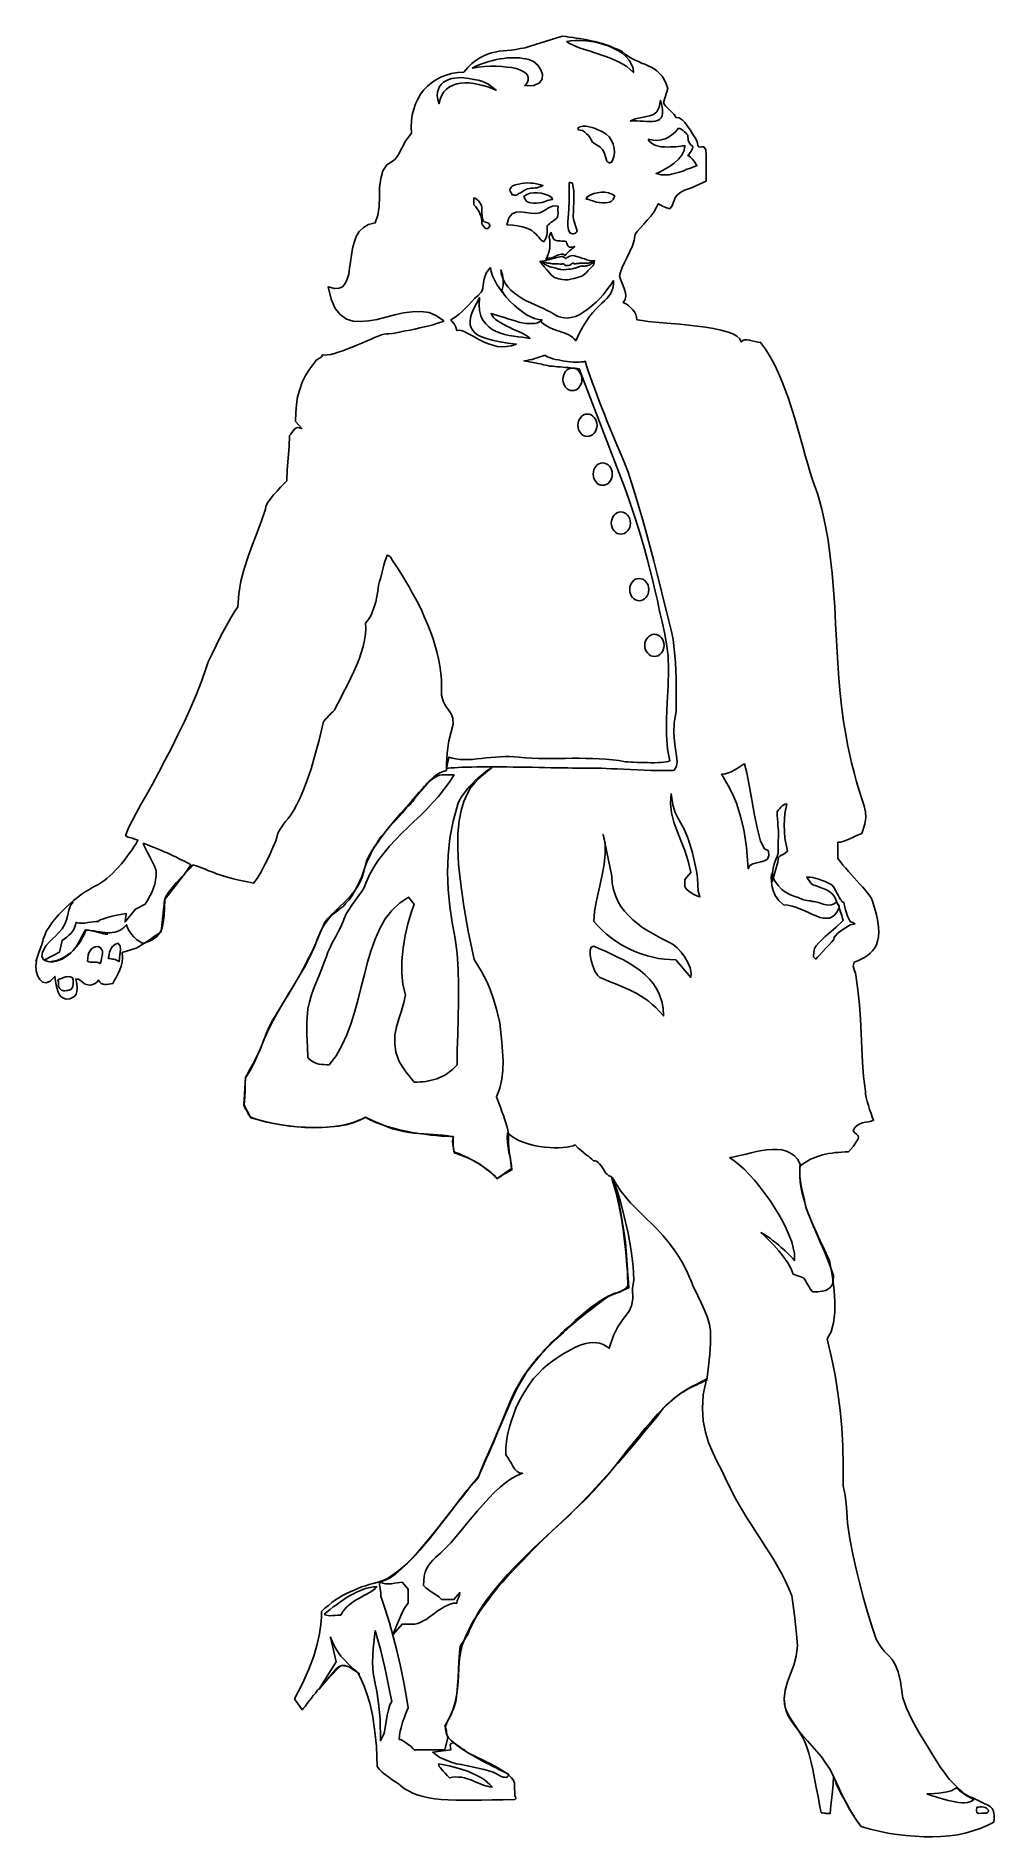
# Model space of a CAD drawing. Extents: x 138.99 to 139.88, y 55.87 to 57.55.
import ezdxf

# ---------------------------------------------------------------- set-up
doc = ezdxf.new("R2010")
doc.units = 0
doc.layers.get('0').update_dxf_attribs({"linetype": 'CONTINUOUS'})

msp = doc.modelspace()

# ---------------------------------------------------------------- linework, layer by layer
at = {"linetype": 'CONTINUOUS'}
for points in [[(139.4823, 57.5456), (139.4856, 57.5453), (139.4888, 57.5447), (139.4921, 57.5443), (139.4953, 57.5437), (139.4986, 57.5433), (139.502, 57.5426), (139.5055, 57.542), (139.509, 57.5412), (139.5126, 57.5405), (139.516, 57.5395), (139.5195, 57.5386), (139.5231, 57.5374), (139.5268, 57.5361), (139.5304, 57.5345), (139.5341, 57.533), (139.5377, 57.5313), (139.5406, 57.5288), (139.5436, 57.5265), (139.5467, 57.5248), (139.5498, 57.5232), (139.5529, 57.5219), (139.5559, 57.5205), (139.559, 57.5194), (139.5619, 57.518), (139.5647, 57.5167), (139.5676, 57.5152), (139.5701, 57.5133), (139.5726, 57.511), (139.5749, 57.5083), (139.5768, 57.5052), (139.5787, 57.5014), (139.5803, 57.497), (139.5762, 57.4839), (139.5768, 57.4824), (139.578, 57.4809), (139.5799, 57.4789), (139.582, 57.477), (139.5839, 57.4751), (139.5858, 57.4732), (139.587, 57.4715), (139.5875, 57.4701), (139.5906, 57.4696), (139.5935, 57.4678), (139.596, 57.4653), (139.5985, 57.4621), (139.601, 57.4586), (139.6031, 57.4548), (139.6054, 57.4511), (139.6075, 57.4479), (139.6079, 57.4442), (139.6088, 57.4427), (139.6102, 57.4425), (139.6117, 57.4427), (139.6132, 57.4427), (139.6146, 57.4419), (139.6155, 57.4396), (139.6159, 57.435), (139.6159, 57.4111), (139.6023, 57.4049), (139.5958, 57.4026), (139.5914, 57.4003), (139.5887, 57.398), (139.587, 57.3957), (139.586, 57.3932), (139.5852, 57.3908), (139.5841, 57.3881), (139.582, 57.3854), (139.581, 57.3856), (139.5801, 57.3858), (139.5791, 57.3862), (139.5782, 57.3865), (139.5768, 57.3871), (139.5753, 57.3879), (139.5736, 57.3888), (139.5713, 57.39), (139.5695, 57.3862), (139.5672, 57.3823), (139.5643, 57.3785), (139.5611, 57.3748), (139.5578, 57.3712), (139.5548, 57.3678), (139.5521, 57.3647), (139.5498, 57.3618), (139.549, 57.3564), (139.5473, 57.3511), (139.545, 57.3457), (139.5425, 57.3405), (139.54, 57.3355), (139.5377, 57.3309), (139.5362, 57.3267), (139.5354, 57.3231), (139.5364, 57.3202), (139.5375, 57.317), (139.5389, 57.3139), (139.54, 57.3106), (139.541, 57.3074), (139.5412, 57.3043), (139.5406, 57.3012), (139.5389, 57.2984), (139.5412, 57.2972), (139.5435, 57.2959), (139.5456, 57.2939), (139.5475, 57.2918), (139.5492, 57.2897), (139.5504, 57.2872), (139.5511, 57.2849), (139.5515, 57.2824), (139.5563, 57.2817), (139.562, 57.2809), (139.5686, 57.2802), (139.5757, 57.2796), (139.5833, 57.2788), (139.5914, 57.2782), (139.5994, 57.2775), (139.6075, 57.2765), (139.6152, 57.2755), (139.6226, 57.2744), (139.6293, 57.2729), (139.6353, 57.2713), (139.6405, 57.2694), (139.6443, 57.2673), (139.647, 57.2648), (139.6481, 57.2619), (139.6497, 57.2631), (139.6516, 57.2637), (139.6537, 57.2639), (139.656, 57.2635), (139.6585, 57.2629), (139.6612, 57.2623), (139.6638, 57.2617), (139.6663, 57.2614), (139.6709, 57.255), (139.6752, 57.2481), (139.6792, 57.2408), (139.6828, 57.233), (139.6863, 57.2249), (139.6895, 57.2167), (139.6924, 57.2083), (139.6953, 57.1996), (139.698, 57.1908), (139.7005, 57.182), (139.703, 57.1734), (139.7053, 57.1649), (139.7077, 57.1565), (139.71, 57.1484), (139.7123, 57.1406), (139.7146, 57.1331), (139.7192, 57.1203), (139.7231, 57.1067), (139.7263, 57.0925), (139.7288, 57.0779), (139.7309, 57.0628), (139.7325, 57.0474), (139.7338, 57.0319), (139.735, 57.0162), (139.7357, 57.0005), (139.7367, 56.9847), (139.7375, 56.9692), (139.7384, 56.9539), (139.7398, 56.9387), (139.7413, 56.9242), (139.7432, 56.9098), (139.7455, 56.8962), (139.7469, 56.8885), (139.7486, 56.8801), (139.7507, 56.8712), (139.753, 56.8624), (139.7553, 56.8538), (139.7578, 56.8456), (139.7603, 56.8379), (139.7624, 56.8314), (139.7637, 56.826), (139.7639, 56.8206), (139.763, 56.8143), (139.7601, 56.8057), (139.757, 56.8045), (139.7541, 56.8032), (139.7511, 56.8019), (139.7482, 56.8005), (139.7453, 56.7994), (139.7426, 56.7984), (139.7403, 56.7978), (139.738, 56.7976), (139.738, 56.7944), (139.738, 56.7902), (139.738, 56.7857), (139.738, 56.7825), (139.7403, 56.7796), (139.7426, 56.7765), (139.7453, 56.7737), (139.7478, 56.7706), (139.7505, 56.7675), (139.7532, 56.7645), (139.7559, 56.7616), (139.7584, 56.7589), (139.7607, 56.7562), (139.7628, 56.7537), (139.7649, 56.7514), (139.7666, 56.7493), (139.7679, 56.7474), (139.7689, 56.7461), (139.7695, 56.7447), (139.7697, 56.744), (139.772, 56.7367), (139.7737, 56.7302), (139.775, 56.7242), (139.7756, 56.7188), (139.7758, 56.7141), (139.7756, 56.7098), (139.7748, 56.706), (139.7737, 56.7025), (139.7722, 56.6997), (139.7702, 56.697), (139.7679, 56.6947), (139.7654, 56.6926), (139.7626, 56.6907), (139.7597, 56.6891), (139.7564, 56.6876), (139.753, 56.6863), (139.7522, 56.6826), (139.7532, 56.6792), (139.7543, 56.6761), (139.7545, 56.6744), (139.7566, 56.6606), (139.758, 56.6468), (139.7589, 56.6334), (139.7595, 56.6201), (139.7601, 56.6067), (139.7607, 56.5935), (139.7618, 56.5803), (139.7635, 56.5668), (139.7637, 56.5641), (139.7643, 56.5607), (139.7651, 56.5571), (139.7662, 56.5534), (139.7674, 56.5496), (139.7687, 56.5459), (139.7699, 56.5425), (139.771, 56.5398), (139.7687, 56.5388), (139.7662, 56.5383), (139.7635, 56.5379), (139.7608, 56.5373), (139.7582, 56.5364), (139.7559, 56.535), (139.7537, 56.5331), (139.7522, 56.53), (139.7537, 56.5281), (139.7553, 56.5268), (139.7566, 56.5256), (139.7572, 56.5245), (139.7568, 56.5225), (139.7553, 56.5199), (139.7524, 56.5158), (139.7478, 56.5103), (139.7447, 56.5103), (139.7415, 56.5101), (139.7384, 56.5099), (139.7353, 56.5097), (139.7325, 56.5093), (139.7294, 56.5088), (139.7265, 56.5082), (139.7237, 56.5076), (139.7208, 56.5066), (139.7181, 56.5059), (139.7154, 56.5047), (139.7127, 56.5036), (139.71, 56.502), (139.7075, 56.5005), (139.7051, 56.499), (139.7026, 56.4971), (139.7026, 56.4886), (139.703, 56.4819), (139.7043, 56.4746), (139.707, 56.4643), (139.7083, 56.4595), (139.71, 56.4543), (139.7121, 56.4489), (139.7146, 56.443), (139.7177, 56.4361), (139.7212, 56.4284), (139.7254, 56.4196), (139.7302, 56.4093), (139.7317, 56.4014), (139.7332, 56.392), (139.7346, 56.3818), (139.7352, 56.3715), (139.7352, 56.3613), (139.734, 56.3517), (139.7317, 56.3435), (139.7281, 56.3368), (139.7321, 56.3197), (139.7355, 56.3032), (139.738, 56.2869), (139.7401, 56.2708), (139.7415, 56.2544), (139.7424, 56.2373), (139.7428, 56.2195), (139.743, 56.2007), (139.7447, 56.1919), (139.7459, 56.1809), (139.7467, 56.1714), (139.7469, 56.1658), (139.7491, 56.1514), (139.7518, 56.1372), (139.7549, 56.1232), (139.7582, 56.1096), (139.7616, 56.0964), (139.7654, 56.0834), (139.7693, 56.0705), (139.7735, 56.0582), (139.7773, 56.0521), (139.781, 56.0473), (139.7848, 56.0433), (139.7883, 56.0393), (139.7913, 56.0343), (139.794, 56.028), (139.7961, 56.0191), (139.7976, 56.0075), (139.7982, 56.004), (139.7996, 55.9996), (139.8017, 55.9944), (139.8042, 55.9889), (139.8072, 55.9827), (139.8107, 55.9764), (139.8143, 55.9699), (139.8182, 55.9634), (139.8222, 55.9568), (139.826, 55.9507), (139.8299, 55.9448), (139.8333, 55.9394), (139.8366, 55.9348), (139.8394, 55.931), (139.8416, 55.9281), (139.8433, 55.9262), (139.8463, 55.9231), (139.8488, 55.9208), (139.8509, 55.9187), (139.8527, 55.9172), (139.854, 55.9158), (139.8554, 55.9149), (139.8565, 55.9141), (139.8575, 55.9135), (139.8586, 55.9129), (139.8598, 55.9124), (139.8613, 55.9116), (139.863, 55.911), (139.8651, 55.9101), (139.8676, 55.9089), (139.8707, 55.9074), (139.8743, 55.9055), (139.8774, 55.9043), (139.8795, 55.9028), (139.881, 55.9012), (139.882, 55.8993), (139.8826, 55.8972), (139.8828, 55.8947), (139.8828, 55.8919), (139.8826, 55.8886), (139.8764, 55.8853), (139.8699, 55.8827), (139.8632, 55.8804), (139.8561, 55.8784), (139.8488, 55.8769), (139.8414, 55.8758), (139.8335, 55.8752), (139.8256, 55.8748), (139.8176, 55.875), (139.8093, 55.8754), (139.8011, 55.8761), (139.7929, 55.8771), (139.7844, 55.8784), (139.7762, 55.8802), (139.7679, 55.8821), (139.7597, 55.8844), (139.7564, 55.8886), (139.7528, 55.894), (139.7491, 55.9001), (139.7457, 55.9066), (139.7423, 55.9131), (139.7392, 55.9197), (139.7363, 55.9256), (139.734, 55.931), (139.7336, 55.9239), (139.7325, 55.9139), (139.7315, 55.9039), (139.7309, 55.8967), (139.7298, 55.8965), (139.7286, 55.8965), (139.7279, 55.8967), (139.7271, 55.8967), (139.7261, 55.8968), (139.7252, 55.897), (139.724, 55.8972), (139.7225, 55.8972), (139.721, 55.9045), (139.7196, 55.9124), (139.7179, 55.9206), (139.7164, 55.929), (139.7146, 55.9373), (139.7129, 55.9451), (139.711, 55.9524), (139.7089, 55.959), (139.7074, 55.963), (139.7051, 55.9674), (139.7022, 55.972), (139.6991, 55.977), (139.6959, 55.9818), (139.693, 55.9864), (139.6907, 55.9908), (139.6891, 55.9948), (139.6882, 56.0032), (139.689, 56.0111), (139.6913, 56.0186), (139.6941, 56.0262), (139.697, 56.0341), (139.6993, 56.0427), (139.7005, 56.0521), (139.6997, 56.0629), (139.6989, 56.0692), (139.6976, 56.0807), (139.6961, 56.092), (139.6953, 56.0985), (139.6924, 56.1054), (139.6893, 56.1121), (139.6859, 56.1188), (139.6822, 56.1253), (139.6784, 56.1319), (139.6744, 56.1384), (139.6702, 56.1449), (139.6661, 56.1514), (139.6619, 56.1579), (139.6577, 56.1645), (139.6535, 56.171), (139.6495, 56.1777), (139.6454, 56.1844), (139.6416, 56.1911), (139.6382, 56.198), (139.6347, 56.2051), (139.6305, 56.2141), (139.6261, 56.2227), (139.6219, 56.2316), (139.618, 56.2408), (139.615, 56.2503), (139.613, 56.2609), (139.6123, 56.2724), (139.613, 56.285), (139.6136, 56.2881), (139.6146, 56.2923), (139.6155, 56.2963), (139.6159, 56.2996), (139.6136, 56.2983), (139.6115, 56.2973), (139.6094, 56.2962), (139.6077, 56.2952), (139.6058, 56.2942), (139.6038, 56.2933), (139.6019, 56.2923), (139.5998, 56.2912), (139.5941, 56.2877), (139.5881, 56.2835), (139.5824, 56.2785), (139.5766, 56.273), (139.5707, 56.267), (139.5649, 56.2607), (139.5592, 56.254), (139.5536, 56.2471), (139.5479, 56.2402), (139.5423, 56.2331), (139.5369, 56.2262), (139.5316, 56.2195), (139.5264, 56.213), (139.5212, 56.2068), (139.5162, 56.2011), (139.5114, 56.1959), (139.5043, 56.1886), (139.4967, 56.1811), (139.4888, 56.1737), (139.4806, 56.166), (139.4723, 56.1583), (139.4639, 56.1505), (139.4555, 56.1426), (139.4472, 56.1345), (139.4392, 56.1265), (139.4313, 56.1183), (139.424, 56.1098), (139.4171, 56.1014), (139.4106, 56.0928), (139.405, 56.0839), (139.4001, 56.0749), (139.3958, 56.0659), (139.3955, 56.0644), (139.3945, 56.0627), (139.3932, 56.0604), (139.3916, 56.0579), (139.3899, 56.0556), (139.3886, 56.0533), (139.3876, 56.0513), (139.3872, 56.0498), (139.3863, 56.0377), (139.3859, 56.0303), (139.3857, 56.0226), (139.3851, 56.0149), (139.3843, 56.0075), (139.3828, 56), (139.3807, 55.9925), (139.3774, 55.985), (139.3732, 55.9777), (139.3746, 55.9751), (139.3749, 55.9724), (139.3753, 55.9695), (139.3767, 55.9668), (139.3796, 55.9641), (139.3822, 55.9618), (139.3849, 55.9599), (139.3874, 55.9582), (139.3895, 55.9567), (139.3914, 55.9555), (139.3932, 55.9542), (139.3945, 55.953), (139.3993, 55.9507), (139.4037, 55.9486), (139.4081, 55.9465), (139.4121, 55.9444), (139.4162, 55.9425), (139.4198, 55.9404), (139.4231, 55.9386), (139.4261, 55.9367), (139.429, 55.935), (139.4313, 55.9333), (139.4334, 55.9315), (139.4351, 55.9298), (139.4365, 55.9281), (139.4374, 55.9266), (139.438, 55.9248), (139.438, 55.9233), (139.4382, 55.9131), (139.4388, 55.912), (139.4392, 55.9108), (139.439, 55.9101), (139.4382, 55.9095), (139.4273, 55.9093), (139.4171, 55.9093), (139.4077, 55.9091), (139.3989, 55.9089), (139.3909, 55.9089), (139.3834, 55.9091), (139.3763, 55.9093), (139.37, 55.9097), (139.364, 55.9103), (139.3585, 55.911), (139.3533, 55.9122), (139.3487, 55.9135), (139.3441, 55.9151), (139.3401, 55.9172), (139.336, 55.9195), (139.3324, 55.9223), (139.3303, 55.9241), (139.3276, 55.926), (139.3245, 55.9279), (139.3215, 55.9302), (139.3184, 55.9325), (139.3153, 55.935), (139.3126, 55.9375), (139.3105, 55.9402), (139.3098, 55.959), (139.3082, 55.9749), (139.3061, 55.9881), (139.3036, 55.999), (139.3011, 56.0076), (139.2985, 56.0147), (139.296, 56.0203), (139.2939, 56.0249), (139.2925, 56.027), (139.2908, 56.0289), (139.2889, 56.0305), (139.2866, 56.0318), (139.2843, 56.0328), (139.2818, 56.0333), (139.2795, 56.0337), (139.2772, 56.0339), (139.2732, 56.0301), (139.2695, 56.0262), (139.2661, 56.0228), (139.263, 56.0195), (139.2603, 56.0165), (139.2578, 56.0136), (139.2553, 56.0109), (139.2532, 56.0082), (139.2513, 56.0059), (139.2496, 56.0036), (139.2478, 56.0015), (139.2463, 55.9996), (139.245, 55.9977), (139.2436, 55.9959), (139.2423, 55.9944), (139.2411, 55.9929), (139.2339, 56.003), (139.2413, 56.0172), (139.2471, 56.0305), (139.2517, 56.0427), (139.2548, 56.0536), (139.2571, 56.0634), (139.2584, 56.0719), (139.259, 56.0788), (139.259, 56.0841), (139.262, 56.087), (139.2653, 56.0897), (139.2686, 56.0924), (139.2718, 56.0947), (139.2751, 56.0968), (139.2785, 56.0989), (139.282, 56.1006), (139.2854, 56.1023), (139.2891, 56.1039), (139.2925, 56.1054), (139.296, 56.1068), (139.2996, 56.1079), (139.3031, 56.1091), (139.3067, 56.11), (139.3102, 56.111), (139.3136, 56.1117), (139.3194, 56.1144), (139.3251, 56.1179), (139.3309, 56.1223), (139.3364, 56.1271), (139.3422, 56.1324), (139.3477, 56.1384), (139.3533, 56.1447), (139.359, 56.1514), (139.3646, 56.1585), (139.3702, 56.1656), (139.3757, 56.1729), (139.3815, 56.1802), (139.387, 56.1876), (139.3928, 56.1947), (139.3985, 56.2018), (139.4043, 56.2087), (139.4353, 56.2801), (139.4378, 56.2858), (139.4405, 56.2912), (139.4434, 56.2963), (139.4463, 56.3011), (139.4489, 56.3055), (139.452, 56.3098), (139.4549, 56.3138), (139.4578, 56.3174), (139.4606, 56.3209), (139.4635, 56.3241), (139.4662, 56.3272), (139.4689, 56.3299), (139.4714, 56.3326), (139.4739, 56.3349), (139.4762, 56.337), (139.4783, 56.3391), (139.4812, 56.3418), (139.484, 56.3447), (139.4873, 56.3475), (139.4907, 56.3506), (139.4942, 56.3539), (139.4978, 56.3571), (139.5015, 56.3602), (139.5053, 56.3633), (139.5091, 56.3663), (139.513, 56.3692), (139.5166, 56.3717), (139.5204, 56.374), (139.5241, 56.3761), (139.5275, 56.3778), (139.531, 56.3792), (139.5343, 56.3799), (139.5362, 56.3807), (139.5379, 56.3817), (139.5396, 56.3826), (139.541, 56.3838), (139.5419, 56.3847), (139.5427, 56.3859), (139.5433, 56.387), (139.5433, 56.3882), (139.5429, 56.4014), (139.5419, 56.4142), (139.5408, 56.4267), (139.539, 56.439), (139.5369, 56.4512), (139.5344, 56.4631), (139.5316, 56.475), (139.5281, 56.4869), (139.5274, 56.4875), (139.5266, 56.4879), (139.5258, 56.4882), (139.5252, 56.4886), (139.5245, 56.489), (139.5239, 56.4896), (139.5229, 56.4903), (139.522, 56.4915), (139.5208, 56.4936), (139.5197, 56.4957), (139.5183, 56.4976), (139.5168, 56.4992), (139.5155, 56.5007), (139.5139, 56.5017), (139.5126, 56.5022), (139.5111, 56.5022), (139.5097, 56.5036), (139.5082, 56.5049), (139.5065, 56.5063), (139.5045, 56.5078), (139.5022, 56.5095), (139.4999, 56.5116), (139.4971, 56.5139), (139.4942, 56.5168), (139.4923, 56.516), (139.4896, 56.5155), (139.4865, 56.5149), (139.4831, 56.5145), (139.479, 56.5143), (139.4748, 56.5143), (139.4704, 56.5145), (139.4658, 56.5149), (139.461, 56.5155), (139.4562, 56.5164), (139.4516, 56.5176), (139.447, 56.5191), (139.4426, 56.5208), (139.4386, 56.5229), (139.4348, 56.5252), (139.4315, 56.5281), (139.4311, 56.5237), (139.4313, 56.5191), (139.4321, 56.5147), (139.4328, 56.5101), (139.4338, 56.5057), (139.4346, 56.5015), (139.4353, 56.4974), (139.4355, 56.4936), (139.4328, 56.4921), (139.4305, 56.4909), (139.4286, 56.49), (139.4271, 56.489), (139.4256, 56.488), (139.4244, 56.4873), (139.4233, 56.4865), (139.4221, 56.4857), (139.4204, 56.4877), (139.4183, 56.4894), (139.4162, 56.4913), (139.4137, 56.4932), (139.4112, 56.4951), (139.4085, 56.4969), (139.4058, 56.4988), (139.4029, 56.5005), (139.4001, 56.502), (139.3972, 56.5036), (139.3943, 56.5051), (139.3916, 56.5064), (139.3889, 56.5076), (139.3863, 56.5088), (139.384, 56.5095), (139.3817, 56.5103), (139.3813, 56.5143), (139.3807, 56.5172), (139.3805, 56.5202), (139.3813, 56.5245), (139.3763, 56.5252), (139.3715, 56.5258), (139.3669, 56.5262), (139.3625, 56.5266), (139.3581, 56.5268), (139.3537, 56.527), (139.3491, 56.5273), (139.3447, 56.5279), (139.3401, 56.5285), (139.3351, 56.5293), (139.3301, 56.5304), (139.3247, 56.5319), (139.3192, 56.5339), (139.3132, 56.5364), (139.3067, 56.5392), (139.2998, 56.5427), (139.2944, 56.5398), (139.2883, 56.5375), (139.2818, 56.5356), (139.2747, 56.5342), (139.2672, 56.5335), (139.2595, 56.5331), (139.2517, 56.5329), (139.244, 56.5333), (139.2362, 56.5337), (139.2287, 56.5346), (139.2214, 56.5356), (139.2145, 56.5367), (139.2082, 56.5381), (139.2024, 56.5396), (139.1974, 56.5411), (139.1932, 56.5427), (139.1923, 56.5436), (139.1913, 56.5452), (139.1902, 56.5471), (139.1892, 56.549), (139.1882, 56.5507), (139.1875, 56.5523), (139.1869, 56.5534), (139.1867, 56.5538), (139.1884, 56.5793), (139.1896, 56.5816), (139.1911, 56.5847), (139.193, 56.5881), (139.1951, 56.5919), (139.1972, 56.596), (139.1994, 56.6), (139.2013, 56.6038), (139.2028, 56.6075), (139.2051, 56.6136), (139.2078, 56.6197), (139.2107, 56.6259), (139.2139, 56.6322), (139.2174, 56.6385), (139.2212, 56.6449), (139.2248, 56.6512), (139.2287, 56.6575), (139.2325, 56.6638), (139.2364, 56.6702), (139.24, 56.6765), (139.2436, 56.6826), (139.2469, 56.6889), (139.25, 56.6953), (139.2526, 56.7014), (139.2549, 56.7075), (139.2572, 56.7133), (139.2599, 56.7185), (139.2628, 56.7231), (139.2659, 56.7273), (139.2691, 56.7311), (139.2726, 56.7346), (139.276, 56.738), (139.2795, 56.7415), (139.2827, 56.7447), (139.286, 56.7484), (139.2891, 56.752), (139.2919, 56.756), (139.2944, 56.7604), (139.2965, 56.7652), (139.2983, 56.7706), (139.2996, 56.7767), (139.3006, 56.7804), (139.3027, 56.7846), (139.3056, 56.7896), (139.3092, 56.795), (139.3132, 56.8007), (139.3178, 56.8066), (139.3226, 56.8128), (139.3276, 56.8187), (139.3326, 56.8247), (139.3374, 56.8302), (139.342, 56.8356), (139.346, 56.8402), (139.3496, 56.8442), (139.3525, 56.8475), (139.3546, 56.8496), (139.3556, 56.8509), (139.3569, 56.8525), (139.3587, 56.8542), (139.3608, 56.8563), (139.3631, 56.8582), (139.3657, 56.8603), (139.3686, 56.862), (139.3717, 56.8634), (139.3748, 56.8643), (139.3749, 56.8701), (139.3755, 56.8805), (139.3769, 56.8916), (139.3792, 56.9002), (139.3809, 56.9073), (139.3807, 56.9127), (139.3792, 56.9169), (139.3767, 56.9205), (139.374, 56.9242), (139.3717, 56.9286), (139.3702, 56.9341), (139.3703, 56.9414), (139.3702, 56.9479), (139.3696, 56.9546), (139.3686, 56.9612), (139.3675, 56.9679), (139.3659, 56.9744), (139.364, 56.9809), (139.3621, 56.9874), (139.3598, 56.9937), (139.3573, 57.0001), (139.3546, 57.0062), (139.3519, 57.0123), (139.3491, 57.0181), (139.3462, 57.0238), (139.3431, 57.0292), (139.3401, 57.0346), (139.337, 57.0396), (139.3349, 57.0432), (139.3324, 57.0472), (139.3299, 57.0514), (139.3272, 57.0555), (139.3249, 57.0591), (139.3228, 57.062), (139.3209, 57.0637), (139.3197, 57.0639), (139.3188, 57.0612), (139.3176, 57.0582), (139.3167, 57.0547), (139.3157, 57.0511), (139.3148, 57.0472), (139.3138, 57.0434), (139.3126, 57.0396), (139.3117, 57.0359), (139.3111, 57.0307), (139.3102, 57.0258), (139.3092, 57.0208), (139.3079, 57.0162), (139.3063, 57.0118), (139.3046, 57.0077), (139.3023, 57.0041), (139.2998, 57.001), (139.3, 56.996), (139.2996, 56.9907), (139.2988, 56.9851), (139.2975, 56.9794), (139.2956, 56.9734), (139.2937, 56.9675), (139.2914, 56.9617), (139.2889, 56.956), (139.2862, 56.9502), (139.2837, 56.9449), (139.281, 56.9397), (139.2785, 56.9349), (139.2762, 56.9305), (139.2741, 56.9265), (139.2722, 56.923), (139.2709, 56.9201), (139.2693, 56.9186), (139.268, 56.9173), (139.2666, 56.9159), (139.2651, 56.9146), (139.264, 56.9132), (139.2626, 56.9119), (139.2615, 56.9104), (139.2605, 56.9086), (139.2567, 56.8923), (139.2528, 56.8782), (139.2492, 56.8659), (139.2455, 56.8553), (139.2423, 56.8463), (139.239, 56.8389), (139.236, 56.8327), (139.2331, 56.8275), (139.2304, 56.8231), (139.2279, 56.8197), (139.2256, 56.8168), (139.2237, 56.8143), (139.222, 56.812), (139.2204, 56.8097), (139.2191, 56.8074), (139.2181, 56.8049), (139.2179, 56.8032), (139.2164, 56.799), (139.2137, 56.7927), (139.2105, 56.7854), (139.2066, 56.7777), (139.2028, 56.7702), (139.1992, 56.7641), (139.1959, 56.7597), (139.1903, 56.7608), (139.1855, 56.7618), (139.1811, 56.7627), (139.1771, 56.7637), (139.1737, 56.7647), (139.1704, 56.7656), (139.1673, 56.7666), (139.1645, 56.7675), (139.1616, 56.7685), (139.1589, 56.7695), (139.1562, 56.7706), (139.1533, 56.7716), (139.1503, 56.7729), (139.147, 56.7741), (139.1434, 56.7754), (139.1396, 56.7767), (139.1369, 56.7737), (139.133, 56.7696), (139.1288, 56.765), (139.1244, 56.7603), (139.1202, 56.7553), (139.1165, 56.7507), (139.1142, 56.7466), (139.1133, 56.7436), (139.11, 56.7146), (139.107, 56.7125), (139.1041, 56.7106), (139.1012, 56.7085), (139.0983, 56.7066), (139.0955, 56.7047), (139.0926, 56.7027), (139.0897, 56.701), (139.0868, 56.6993), (139.074, 56.6955), (139.0742, 56.6907), (139.074, 56.6864), (139.073, 56.6826), (139.0717, 56.6792), (139.0702, 56.6759), (139.0686, 56.6728), (139.0669, 56.6696), (139.0654, 56.6665), (139.0634, 56.6663), (139.0615, 56.6659), (139.0596, 56.6657), (139.0579, 56.6657), (139.0562, 56.6659), (139.0546, 56.6667), (139.0533, 56.6679), (139.0521, 56.6698), (139.0506, 56.6679), (139.0489, 56.6665), (139.0468, 56.6656), (139.0445, 56.6652), (139.042, 56.6654), (139.0395, 56.6661), (139.0372, 56.6677), (139.0349, 56.6698), (139.0333, 56.6705), (139.0326, 56.6707), (139.032, 56.6707), (139.0309, 56.6707), (139.0318, 56.6663), (139.0322, 56.6625), (139.032, 56.6592), (139.0312, 56.6567), (139.0299, 56.6548), (139.028, 56.6535), (139.0253, 56.6525), (139.022, 56.6521), (139.0195, 56.6529), (139.0174, 56.6543), (139.0159, 56.6562), (139.0146, 56.6587), (139.0136, 56.6617), (139.0126, 56.6652), (139.0121, 56.669), (139.0115, 56.6732), (139.0073, 56.6688), (139.0034, 56.6673), (139.0002, 56.6679), (138.9975, 56.6704), (138.9954, 56.674), (138.9942, 56.6784), (138.994, 56.683), (138.9946, 56.6874), (138.994, 56.6872), (138.9944, 56.6889), (138.9954, 56.6918), (138.9967, 56.6955), (138.9981, 56.6993), (138.9994, 56.7029), (139.0004, 56.706), (139.0008, 56.7079), (139.0021, 56.7116), (139.0038, 56.7154), (139.0061, 56.719), (139.0086, 56.7229), (139.0117, 56.7265), (139.0148, 56.7304), (139.0182, 56.7338), (139.0216, 56.7372), (139.0253, 56.7405), (139.0289, 56.7436), (139.0326, 56.7464), (139.036, 56.7491), (139.0395, 56.7516), (139.0429, 56.7535), (139.0458, 56.7555), (139.0487, 56.7568), (139.0514, 56.7581), (139.0541, 56.7599), (139.0569, 56.7618), (139.0596, 56.7639), (139.0625, 56.7664), (139.0652, 56.7689), (139.0679, 56.7718), (139.0705, 56.7746), (139.0732, 56.7777), (139.0757, 56.7808), (139.0782, 56.784), (139.0805, 56.7871), (139.0828, 56.7904), (139.0849, 56.7934), (139.0868, 56.7965), (139.0886, 56.7996), (139.0866, 56.8003), (139.0849, 56.8009), (139.0834, 56.8013), (139.082, 56.8017), (139.0809, 56.802), (139.0795, 56.8024), (139.0784, 56.803), (139.0771, 56.8038), (139.0782, 56.807), (139.0803, 56.8116), (139.0832, 56.8176), (139.087, 56.8247), (139.0914, 56.8327), (139.0964, 56.8417), (139.102, 56.8515), (139.1077, 56.8622), (139.1137, 56.8734), (139.1198, 56.8851), (139.1257, 56.8973), (139.1317, 56.9098), (139.1374, 56.9222), (139.1428, 56.9351), (139.1478, 56.9477), (139.1522, 56.9604), (139.1539, 56.965), (139.1572, 56.9719), (139.1612, 56.9801), (139.1656, 56.9891), (139.1704, 56.998), (139.1748, 57.0058), (139.1786, 57.0121), (139.1813, 57.016), (139.1821, 57.0281), (139.184, 57.0398), (139.1871, 57.0514), (139.1909, 57.0628), (139.1949, 57.0739), (139.1992, 57.085), (139.2032, 57.0959), (139.2068, 57.1068), (139.2074, 57.1095), (139.2091, 57.1128), (139.2116, 57.1162), (139.2145, 57.1199), (139.2178, 57.1235), (139.221, 57.127), (139.2241, 57.1302), (139.2266, 57.1329), (139.227, 57.1431), (139.2279, 57.154), (139.2289, 57.1647), (139.2293, 57.1749), (139.2304, 57.1762), (139.2314, 57.1778), (139.2325, 57.1793), (139.2339, 57.1808), (139.2352, 57.1818), (139.2367, 57.1824), (139.2385, 57.1822), (139.2406, 57.1814), (139.2348, 57.1879), (139.235, 57.1962), (139.2356, 57.2038), (139.2367, 57.2109), (139.2387, 57.2178), (139.241, 57.2244), (139.2442, 57.2307), (139.248, 57.2368), (139.2528, 57.243), (139.2532, 57.2439), (139.254, 57.2449), (139.2551, 57.2456), (139.2565, 57.2464), (139.2576, 57.2472), (139.2588, 57.2479), (139.2595, 57.2489), (139.2599, 57.25), (139.2618, 57.2497), (139.2643, 57.2499), (139.2674, 57.2502), (139.2709, 57.2512), (139.2745, 57.2523), (139.2787, 57.2537), (139.2829, 57.2554), (139.2873, 57.2571), (139.2918, 57.2589), (139.2962, 57.2608), (139.3004, 57.2625), (139.3044, 57.2642), (139.308, 57.2658), (139.3115, 57.2671), (139.3144, 57.2683), (139.3169, 57.269), (139.3188, 57.2692), (139.3215, 57.2694), (139.3247, 57.2698), (139.3284, 57.2704), (139.3324, 57.2711), (139.3366, 57.2721), (139.341, 57.2729), (139.3456, 57.2738), (139.3502, 57.2748), (139.3544, 57.2759), (139.3587, 57.2769), (139.3625, 57.2778), (139.3657, 57.2788), (139.3686, 57.2798), (139.3707, 57.2805), (139.3723, 57.2813), (139.3657, 57.2861), (139.3587, 57.289), (139.351, 57.2901), (139.3431, 57.2899), (139.3351, 57.2888), (139.3268, 57.2869), (139.3186, 57.2849), (139.3105, 57.2828), (139.3027, 57.2813), (139.2952, 57.2807), (139.2883, 57.2811), (139.282, 57.283), (139.2764, 57.2869), (139.2716, 57.293), (139.2678, 57.3016), (139.2651, 57.3131), (139.2709, 57.3114), (139.2753, 57.3116), (139.2785, 57.3131), (139.281, 57.316), (139.2827, 57.32), (139.2841, 57.3248), (139.285, 57.3302), (139.2858, 57.3361), (139.2866, 57.3423), (139.2875, 57.3484), (139.2891, 57.3541), (139.291, 57.3595), (139.2939, 57.3643), (139.2977, 57.3681), (139.3025, 57.3708), (139.3088, 57.3722), (139.3111, 57.3793), (139.3123, 57.3875), (139.3126, 57.3963), (139.3128, 57.4051), (139.3138, 57.4134), (139.3157, 57.4207), (139.3194, 57.4262), (139.3255, 57.4299), (139.3274, 57.4316), (139.3291, 57.4339), (139.3309, 57.4368), (139.3326, 57.4402), (139.3345, 57.4439), (139.3366, 57.4477), (139.3393, 57.4515), (139.3424, 57.4554), (139.3422, 57.4613), (139.3424, 57.4671), (139.3431, 57.4724), (139.3445, 57.4778), (139.346, 57.4826), (139.3483, 57.4872), (139.3508, 57.4916), (139.3537, 57.4956), (139.3571, 57.4991), (139.361, 57.5023), (139.365, 57.505), (139.3696, 57.5075), (139.3744, 57.5094), (139.3796, 57.5108), (139.3851, 57.5117), (139.3909, 57.5121), (139.3947, 57.5165), (139.3985, 57.5202), (139.4022, 57.523), (139.4058, 57.5255), (139.4095, 57.5274), (139.4129, 57.5288), (139.4165, 57.5299), (139.42, 57.5307), (139.4236, 57.5315), (139.4273, 57.5319), (139.4311, 57.5322), (139.4349, 57.5326), (139.4392, 57.5332), (139.4434, 57.534), (139.4478, 57.5347), (139.4524, 57.5361), (139.4823, 57.5456)], [(139.4861, 57.5405), (139.4902, 57.5412), (139.4946, 57.5414), (139.4994, 57.5414), (139.5043, 57.5412), (139.5093, 57.5405), (139.5145, 57.5395), (139.5197, 57.5382), (139.5247, 57.5365), (139.5295, 57.5345), (139.5339, 57.5322), (139.5379, 57.5296), (139.5413, 57.5265), (139.5442, 57.5232), (139.5463, 57.5198), (139.5479, 57.5159), (139.5482, 57.5117), (139.5454, 57.5146), (139.5421, 57.5173), (139.5385, 57.5196), (139.5344, 57.5217), (139.5304, 57.5236), (139.526, 57.5255), (139.5216, 57.5271), (139.5172, 57.5286), (139.5126, 57.5301), (139.5082, 57.5315), (139.504, 57.5328), (139.4997, 57.5342), (139.4959, 57.5357), (139.4923, 57.5372), (139.489, 57.5388), (139.4861, 57.5405)], [(139.3987, 57.5159), (139.4027, 57.5179), (139.4068, 57.5194), (139.4104, 57.5207), (139.4142, 57.5221), (139.4177, 57.523), (139.4212, 57.5238), (139.4246, 57.5246), (139.4279, 57.5249), (139.4309, 57.5253), (139.434, 57.5255), (139.4371, 57.5255), (139.4399, 57.5255), (139.4428, 57.5253), (139.4457, 57.5249), (139.4486, 57.5246), (139.4512, 57.524), (139.4555, 57.5221), (139.4595, 57.5186), (139.4624, 57.5144), (139.4639, 57.51), (139.4637, 57.5056), (139.4612, 57.5021), (139.456, 57.4998), (139.4476, 57.4995), (139.4497, 57.5021), (139.4507, 57.5048), (139.4507, 57.5071), (139.4499, 57.5092), (139.4484, 57.5111), (139.4461, 57.5127), (139.443, 57.5142), (139.4396, 57.5154), (139.4353, 57.5163), (139.4309, 57.5169), (139.4261, 57.5175), (139.421, 57.5177), (139.4156, 57.5177), (139.41, 57.5173), (139.4043, 57.5167), (139.3987, 57.5159)], [(139.4213, 57.4952), (139.4173, 57.497), (139.4131, 57.4985), (139.4087, 57.4998), (139.4045, 57.5008), (139.4003, 57.5016), (139.396, 57.5021), (139.392, 57.5021), (139.388, 57.5019), (139.3843, 57.5012), (139.3809, 57.5), (139.3776, 57.4985), (139.3749, 57.4964), (139.3725, 57.4939), (139.3705, 57.4908), (139.369, 57.487), (139.368, 57.4828), (139.3669, 57.4868), (139.3663, 57.4904), (139.3665, 57.4935), (139.3673, 57.4964), (139.3684, 57.4989), (139.3702, 57.501), (139.3721, 57.5027), (139.3744, 57.5041), (139.3771, 57.5052), (139.3797, 57.5062), (139.3826, 57.5067), (139.3853, 57.5069), (139.3882, 57.5071), (139.3909, 57.5069), (139.3933, 57.5067), (139.3957, 57.5062), (139.4003, 57.5054), (139.4043, 57.5046), (139.4075, 57.5037), (139.4104, 57.5025), (139.4131, 57.5012), (139.4156, 57.4995), (139.4183, 57.4975), (139.4213, 57.4952)], [(139.5454, 57.4667), (139.5482, 57.4669), (139.5513, 57.4669), (139.5544, 57.4667), (139.5574, 57.4665), (139.5605, 57.4663), (139.5632, 57.4663), (139.5659, 57.4663), (139.5684, 57.4667), (139.5707, 57.4672), (139.5724, 57.4682), (139.5739, 57.4696), (139.5749, 57.4717), (139.5753, 57.4741), (139.5753, 57.4774), (139.5747, 57.4812), (139.5734, 57.486), (139.572, 57.4795), (139.5699, 57.4753), (139.5668, 57.4728), (139.5632, 57.4715), (139.559, 57.4707), (139.5546, 57.4699), (139.55, 57.4688), (139.5454, 57.4667)], [(139.4969, 57.4586), (139.499, 57.4584), (139.5009, 57.4579), (139.5028, 57.4567), (139.5047, 57.455), (139.5065, 57.4533), (139.508, 57.4513), (139.5091, 57.4492), (139.5103, 57.4473), (139.5111, 57.4465), (139.5126, 57.4456), (139.5141, 57.4446), (139.5157, 57.4439), (139.5172, 57.4429), (139.5183, 57.4417), (139.5195, 57.4404), (139.5206, 57.4387), (139.5214, 57.4366), (139.5237, 57.4295), (139.5245, 57.4287), (139.5247, 57.4287), (139.5251, 57.4285), (139.5256, 57.4281), (139.5262, 57.4281), (139.5268, 57.4281), (139.5275, 57.4285), (139.5279, 57.4287), (139.5281, 57.4287), (139.5287, 57.4295), (139.53, 57.4335), (139.5306, 57.4377), (139.5304, 57.4416), (139.5295, 57.4454), (139.5279, 57.4488), (139.5258, 57.4521), (139.5231, 57.4546), (139.5201, 57.4565), (139.5178, 57.4577), (139.5153, 57.4586), (139.5128, 57.4598), (139.5101, 57.4607), (139.5072, 57.4615), (139.5045, 57.4619), (139.5017, 57.4619), (139.4986, 57.4613), (139.4982, 57.4611), (139.4978, 57.4609), (139.4973, 57.4607), (139.4969, 57.4605), (139.4969, 57.4586)], [(139.562, 57.4498), (139.5665, 57.449), (139.5705, 57.4488), (139.5741, 57.4492), (139.5776, 57.4502), (139.5808, 57.4519), (139.5839, 57.454), (139.5872, 57.4567), (139.5902, 57.4602), (139.5914, 57.46), (139.5927, 57.4592), (139.5943, 57.458), (139.5956, 57.4569), (139.5969, 57.4557), (139.5979, 57.4546), (139.5987, 57.4538), (139.5989, 57.4536), (139.5992, 57.449), (139.6002, 57.4462), (139.6015, 57.4446), (139.6027, 57.4437), (139.6033, 57.4427), (139.6031, 57.4414), (139.6017, 57.4389), (139.5989, 57.4345), (139.6, 57.4341), (139.6013, 57.4331), (139.6027, 57.4316), (139.604, 57.4301), (139.6054, 57.4283), (139.6063, 57.4268), (139.6071, 57.4258), (139.6073, 57.4255), (139.605, 57.4247), (139.6027, 57.4237), (139.6004, 57.4228), (139.5979, 57.422), (139.5956, 57.421), (139.5933, 57.4201), (139.591, 57.4193), (139.5885, 57.4186), (139.5862, 57.418), (139.5837, 57.4174), (139.5814, 57.417), (139.5789, 57.4168), (139.5766, 57.4168), (139.5741, 57.417), (139.5718, 57.4174), (139.5693, 57.4182), (139.5732, 57.4197), (139.5774, 57.422), (139.5818, 57.4247), (139.5862, 57.4278), (139.59, 57.4314), (139.5931, 57.4352), (139.5952, 57.4394), (139.596, 57.4439), (139.5952, 57.4439), (139.5939, 57.4437), (139.5922, 57.4435), (139.59, 57.4433), (139.5877, 57.4429), (139.5852, 57.4427), (139.5826, 57.4427), (139.5797, 57.4425), (139.577, 57.4427), (139.5741, 57.4429), (139.5714, 57.4435), (139.569, 57.4441), (139.5668, 57.445), (139.5647, 57.4464), (139.5632, 57.4479), (139.562, 57.4498)], [(139.4075, 57.3869), (139.4072, 57.3881), (139.4066, 57.3896), (139.4058, 57.391), (139.405, 57.3923), (139.4039, 57.3934), (139.4027, 57.3944), (139.4016, 57.3952), (139.4003, 57.3954), (139.4003, 57.389), (139.402, 57.3871), (139.4033, 57.3852), (139.4047, 57.3831), (139.4058, 57.381), (139.4066, 57.3787), (139.4072, 57.3764), (139.4075, 57.3739), (139.4077, 57.3712), (139.4081, 57.3706), (139.4093, 57.3691), (139.4104, 57.3676), (139.4114, 57.367), (139.4133, 57.367), (139.415, 57.3691), (139.4148, 57.3708), (139.4141, 57.3718), (139.4133, 57.3724), (139.4121, 57.3725), (139.411, 57.3729), (139.4098, 57.3733), (139.4091, 57.3739), (139.4085, 57.3752), (139.4079, 57.3781), (139.4077, 57.3816), (139.4075, 57.3846), (139.4075, 57.3869)], [(139.4338, 57.4017), (139.4344, 57.4009), (139.4349, 57.4002), (139.4355, 57.3992), (139.4357, 57.3982), (139.4365, 57.3982), (139.4373, 57.3982), (139.4378, 57.3982), (139.4382, 57.3978), (139.4394, 57.398), (139.4407, 57.3986), (139.442, 57.3994), (139.4436, 57.4002), (139.4449, 57.4011), (139.4463, 57.4021), (139.4476, 57.4026), (139.4486, 57.4032), (139.4501, 57.4038), (139.4518, 57.4042), (139.4535, 57.4046), (139.4553, 57.4046), (139.457, 57.4048), (139.4587, 57.4049), (139.4604, 57.4053), (139.462, 57.4059), (139.4626, 57.4061), (139.4633, 57.4065), (139.4639, 57.4067), (139.4643, 57.4071), (139.4608, 57.408), (139.4583, 57.4086), (139.4557, 57.409), (139.4528, 57.4092), (139.4499, 57.4094), (139.447, 57.4092), (139.4443, 57.4088), (139.4417, 57.4082), (139.439, 57.4076), (139.4378, 57.4072), (139.4369, 57.4069), (139.4359, 57.4063), (139.4349, 57.4055), (139.4344, 57.4048), (139.4338, 57.4038), (139.4336, 57.4028), (139.4338, 57.4017)], [(139.4723, 57.3961), (139.4695, 57.3977), (139.4662, 57.399), (139.4627, 57.4), (139.4593, 57.4003), (139.4558, 57.4003), (139.4526, 57.3998), (139.4495, 57.3986), (139.4466, 57.3969), (139.4474, 57.395), (139.4482, 57.3936), (139.4491, 57.3925), (139.4501, 57.3917), (139.4514, 57.3911), (139.4532, 57.3908), (139.4555, 57.3906), (139.4583, 57.3906), (139.4612, 57.3908), (139.4635, 57.3911), (139.4654, 57.3917), (139.467, 57.3923), (139.4685, 57.3929), (139.47, 57.3934), (139.4716, 57.3938), (139.4733, 57.394), (139.4723, 57.3961)], [(139.4877, 57.377), (139.4875, 57.3735), (139.4875, 57.3697), (139.4881, 57.3658), (139.4894, 57.363), (139.4907, 57.3624), (139.4919, 57.362), (139.4928, 57.362), (139.4938, 57.3624), (139.4948, 57.363), (139.4955, 57.3637), (139.4959, 57.3643), (139.4961, 57.3649), (139.4948, 57.3685), (139.4938, 57.3716), (139.493, 57.3745), (139.4925, 57.3775), (139.4927, 57.3844), (139.493, 57.3932), (139.493, 57.4019), (139.4917, 57.4088), (139.4913, 57.4094), (139.4905, 57.4095), (139.4896, 57.4097), (139.4888, 57.4097), (139.4888, 57.4017), (139.4886, 57.3934), (139.4882, 57.385), (139.4877, 57.377)], [(139.5053, 57.3965), (139.5082, 57.398), (139.5114, 57.3994), (139.5149, 57.4003), (139.5183, 57.4007), (139.5218, 57.4007), (139.5251, 57.4002), (139.5281, 57.399), (139.531, 57.3973), (139.5302, 57.3954), (139.5295, 57.394), (139.5285, 57.3929), (139.5275, 57.3921), (139.5262, 57.3915), (139.5245, 57.3911), (139.5222, 57.391), (139.5193, 57.391), (139.5164, 57.3911), (139.5141, 57.3915), (139.5122, 57.3921), (139.5107, 57.3927), (139.5091, 57.3932), (139.5076, 57.3938), (139.5061, 57.3942), (139.5043, 57.3944), (139.5053, 57.3965)], [(139.4783, 57.3879), (139.4781, 57.3844), (139.4783, 57.3814), (139.4781, 57.3789), (139.4775, 57.3771), (139.4769, 57.3764), (139.476, 57.3756), (139.4746, 57.3747), (139.4733, 57.3735), (139.4718, 57.3725), (139.4704, 57.3714), (139.4691, 57.3704), (139.4681, 57.3695), (139.4681, 57.3641), (139.4679, 57.361), (139.4672, 57.3587), (139.4656, 57.3551), (139.4647, 57.3551), (139.4637, 57.3555), (139.4629, 57.3561), (139.4622, 57.357), (139.4612, 57.3582), (139.4603, 57.3593), (139.4591, 57.3607), (139.4576, 57.3622), (139.4558, 57.3635), (139.4539, 57.3651), (139.4514, 57.3664), (139.4486, 57.3676), (139.4451, 57.3687), (139.4409, 57.3697), (139.4363, 57.3702), (139.4309, 57.3706), (139.4328, 57.377), (139.4357, 57.3808), (139.4396, 57.3823), (139.4438, 57.3825), (139.4484, 57.3819), (139.453, 57.3814), (139.4576, 57.381), (139.4614, 57.3817), (139.4645, 57.3831), (139.4668, 57.3844), (139.4687, 57.3856), (139.4702, 57.3865), (139.4716, 57.3873), (139.4733, 57.3879), (139.4754, 57.3881), (139.4783, 57.3879)], [(139.472, 57.3637), (139.4723, 57.3618), (139.4733, 57.3595), (139.4742, 57.3574), (139.4756, 57.3562), (139.4765, 57.3559), (139.4777, 57.3557), (139.4788, 57.3555), (139.4802, 57.3555), (139.4815, 57.3553), (139.4829, 57.3553), (139.4844, 57.3553), (139.4859, 57.3551), (139.4858, 57.3553), (139.4863, 57.3539), (139.4869, 57.3524), (139.4875, 57.3511), (139.4886, 57.3499), (139.4898, 57.3497), (139.4913, 57.3499), (139.4927, 57.3501), (139.4938, 57.3503), (139.4927, 57.3494), (139.4913, 57.3484), (139.4902, 57.3474), (139.489, 57.3465), (139.4881, 57.3453), (139.4869, 57.3442), (139.4858, 57.3432), (139.4848, 57.3421), (139.4838, 57.3428), (139.4827, 57.3432), (139.4813, 57.3434), (139.48, 57.343), (139.4787, 57.3426), (139.4773, 57.3421), (139.476, 57.3415), (139.475, 57.3409), (139.4746, 57.3407), (139.4741, 57.3405), (139.4735, 57.3402), (139.4731, 57.3398), (139.4723, 57.3398), (139.4718, 57.3396), (139.471, 57.3396), (139.4702, 57.3394), (139.4695, 57.3392), (139.4685, 57.3392), (139.4677, 57.339), (139.467, 57.339), (139.4675, 57.3396), (139.4681, 57.3405), (139.4685, 57.3413), (139.4687, 57.3421), (139.4691, 57.343), (139.4695, 57.3442), (139.4698, 57.3451), (139.4702, 57.3461), (139.4706, 57.3492), (139.4708, 57.3526), (139.4706, 57.3561), (139.4702, 57.3591), (139.4702, 57.3597), (139.4704, 57.3603), (139.4706, 57.3609), (139.4706, 57.3614), (139.471, 57.362), (139.4714, 57.3626), (139.4718, 57.3632), (139.472, 57.3637)], [(139.4156, 57.3308), (139.4164, 57.3271), (139.4175, 57.3231), (139.4194, 57.3193), (139.4215, 57.315), (139.4242, 57.311), (139.4273, 57.307), (139.4305, 57.3032), (139.434, 57.2993), (139.4376, 57.2959), (139.4415, 57.2926), (139.4453, 57.2897), (139.4491, 57.287), (139.453, 57.2851), (139.4566, 57.2836), (139.4603, 57.2826), (139.4635, 57.2823), (139.4616, 57.2807), (139.4593, 57.2796), (139.4568, 57.279), (139.4541, 57.2788), (139.4512, 57.2788), (139.4484, 57.279), (139.4451, 57.2796), (139.4419, 57.2803), (139.4386, 57.2813), (139.4353, 57.2823), (139.4319, 57.2834), (139.4286, 57.2844), (139.4254, 57.2855), (139.4221, 57.2865), (139.419, 57.2874), (139.4162, 57.2882), (139.4171, 57.2863), (139.4185, 57.2844), (139.4204, 57.2826), (139.4227, 57.2811), (139.4252, 57.2796), (139.4279, 57.278), (139.4307, 57.2765), (139.4336, 57.2752), (139.4365, 57.2738), (139.4396, 57.2725), (139.4422, 57.2711), (139.4449, 57.27), (139.4472, 57.2686), (139.4493, 57.2675), (139.4511, 57.2663), (139.4522, 57.265), (139.4489, 57.2656), (139.4453, 57.2662), (139.4413, 57.2665), (139.4373, 57.2673), (139.433, 57.2679), (139.429, 57.2688), (139.425, 57.27), (139.421, 57.2715), (139.4173, 57.2734), (139.4141, 57.2759), (139.4112, 57.2786), (139.4087, 57.2821), (139.4068, 57.2861), (139.4056, 57.2909), (139.4052, 57.2964), (139.4056, 57.3028), (139.4026, 57.2976), (139.4003, 57.2928), (139.3983, 57.2884), (139.3972, 57.2846), (139.3968, 57.2809), (139.3968, 57.2778), (139.3978, 57.275), (139.3993, 57.2723), (139.4016, 57.27), (139.4045, 57.2679), (139.4083, 57.2662), (139.4129, 57.2646), (139.4185, 57.2631), (139.4246, 57.2619), (139.4317, 57.2608), (139.4397, 57.2598), (139.4351, 57.2583), (139.4305, 57.2575), (139.4261, 57.2573), (139.4219, 57.2577), (139.4177, 57.2587), (139.4137, 57.26), (139.4098, 57.2616), (139.4062, 57.2635), (139.4027, 57.2652), (139.3995, 57.2671), (139.3964, 57.2688), (139.3935, 57.2704), (139.3911, 57.2715), (139.3886, 57.2723), (139.3865, 57.2727), (139.3845, 57.2723), (139.3836, 57.2754), (139.3819, 57.2786), (139.3799, 57.2811), (139.379, 57.2823), (139.383, 57.2847), (139.3865, 57.2876), (139.3897, 57.2905), (139.3928, 57.2936), (139.3955, 57.2964), (139.3983, 57.2995), (139.4012, 57.3024), (139.4043, 57.3049), (139.407, 57.3081), (139.4079, 57.3097), (139.4085, 57.3118), (139.4089, 57.3143), (139.4093, 57.3171), (139.4098, 57.3202), (139.4106, 57.3233), (139.4119, 57.3262), (139.4137, 57.3286), (139.4156, 57.3308)], [(139.4288, 57.3051), (139.4279, 57.3066), (139.4271, 57.3081), (139.4263, 57.3093), (139.4273, 57.3143), (139.4273, 57.3193), (139.4267, 57.324), (139.4254, 57.3286), (139.4259, 57.3242), (139.4273, 57.32), (139.4292, 57.3164), (139.4317, 57.3129), (139.4346, 57.3099), (139.4378, 57.3072), (139.4413, 57.3045), (139.4451, 57.3022), (139.4489, 57.3001), (139.453, 57.2982), (139.457, 57.2962), (139.461, 57.2945), (139.4647, 57.2928), (139.4683, 57.2911), (139.4716, 57.2893), (139.4744, 57.2876), (139.4783, 57.2855), (139.4823, 57.2844), (139.4863, 57.284), (139.4905, 57.2844), (139.4946, 57.2855), (139.4986, 57.2874), (139.5024, 57.2897), (139.5063, 57.2924), (139.5101, 57.2955), (139.5136, 57.2987), (139.517, 57.3022), (139.5201, 57.3056), (139.5229, 57.3091), (139.5256, 57.3125), (139.5279, 57.3158), (139.5298, 57.3187), (139.5297, 57.315), (139.5293, 57.3118), (139.5283, 57.3091), (139.527, 57.3066), (139.5254, 57.3043), (139.5235, 57.3022), (139.5214, 57.2999), (139.5189, 57.2978), (139.5162, 57.2951), (139.5136, 57.2924), (139.5105, 57.2892), (139.5076, 57.2853), (139.5043, 57.2809), (139.5013, 57.2757), (139.498, 57.2698), (139.4948, 57.2629), (139.4934, 57.2646), (139.4919, 57.2662), (139.4902, 57.2673), (139.4882, 57.2685), (139.4861, 57.2694), (139.484, 57.2702), (139.4817, 57.2709), (139.4794, 57.2717), (139.4771, 57.2725), (139.4746, 57.2734), (139.4723, 57.2744), (139.4698, 57.2755), (139.4675, 57.2767), (139.4652, 57.2782), (139.4631, 57.2802), (139.4622, 57.2811), (139.4622, 57.2811)], [(139.4614, 57.3369), (139.462, 57.3359), (139.4635, 57.334), (139.4654, 57.3315), (139.4679, 57.3288), (139.4702, 57.3262), (139.4723, 57.3239), (139.4741, 57.3223), (139.475, 57.3216), (139.479, 57.3204), (139.4823, 57.3198), (139.485, 57.3194), (139.4877, 57.3196), (139.4902, 57.32), (139.493, 57.3208), (139.4965, 57.3217), (139.5005, 57.3229), (139.5013, 57.3235), (139.5026, 57.3244), (139.5043, 57.326), (139.5061, 57.3277), (139.5078, 57.3296), (139.5095, 57.3313), (139.5109, 57.3329), (139.5116, 57.334), (139.5116, 57.3346), (139.5118, 57.3355), (139.512, 57.3363), (139.512, 57.3369), (139.5111, 57.3359), (139.5101, 57.335), (139.5091, 57.3342), (139.508, 57.3334), (139.507, 57.3331), (139.5061, 57.3327), (139.5053, 57.3325), (139.5045, 57.3323), (139.5036, 57.3321), (139.5028, 57.3321), (139.5019, 57.3321), (139.5009, 57.3321), (139.5003, 57.3323), (139.4994, 57.3321), (139.4982, 57.3317), (139.4971, 57.3313), (139.4959, 57.3309), (139.495, 57.3306), (139.4944, 57.3302), (139.494, 57.3302), (139.4936, 57.3302), (139.4928, 57.33), (139.4915, 57.3296), (139.49, 57.3294), (139.4881, 57.3292), (139.4859, 57.329), (139.4835, 57.3288), (139.481, 57.329), (139.48, 57.3292), (139.4788, 57.3294), (139.4779, 57.3298), (139.4767, 57.3302), (139.4754, 57.3306), (139.4739, 57.3309), (139.4721, 57.3313), (139.47, 57.3319), (139.4691, 57.3323), (139.4679, 57.3327), (139.467, 57.3334), (139.4658, 57.334), (139.4649, 57.3348), (139.4637, 57.3355), (139.4626, 57.3361), (139.4614, 57.3369)], [(139.462, 57.3365), (139.4635, 57.3367), (139.4656, 57.3371), (139.4679, 57.3377), (139.4704, 57.3382), (139.4727, 57.339), (139.475, 57.3396), (139.4771, 57.3402), (139.4787, 57.3405), (139.4802, 57.3409), (139.4815, 57.3411), (139.4823, 57.3411), (139.4831, 57.3409), (139.4836, 57.3405), (139.4842, 57.3402), (139.4848, 57.3396), (139.4856, 57.3392), (139.4858, 57.3394), (139.4861, 57.3398), (139.4869, 57.3402), (139.4879, 57.3407), (139.489, 57.3413), (139.4904, 57.3417), (139.4919, 57.3419), (139.4936, 57.3417), (139.4957, 57.3411), (139.4978, 57.3405), (139.5003, 57.3396), (139.5028, 57.3388), (139.5051, 57.338), (139.5076, 57.3373), (139.5099, 57.3371), (139.512, 57.3371), (139.5124, 57.3371), (139.5122, 57.3369), (139.5118, 57.3367), (139.5114, 57.3363), (139.5113, 57.3363), (139.5105, 57.3361), (139.5095, 57.3357), (139.5086, 57.3355), (139.5078, 57.3354), (139.5068, 57.335), (139.5059, 57.335), (139.5049, 57.3348), (139.5042, 57.3348), (139.4999, 57.3348), (139.499, 57.3348), (139.4982, 57.3348), (139.4973, 57.3346), (139.4965, 57.3346), (139.4957, 57.3346), (139.4948, 57.3344), (139.494, 57.3344), (139.493, 57.3344), (139.4927, 57.3348), (139.4925, 57.3348), (139.4923, 57.3348), (139.4919, 57.3348), (139.4917, 57.3348), (139.4915, 57.3348), (139.4911, 57.3346), (139.4909, 57.3344), (139.4907, 57.3344), (139.4904, 57.3338), (139.4898, 57.3334), (139.489, 57.3331), (139.4882, 57.3329), (139.4875, 57.3329), (139.4865, 57.3329), (139.4858, 57.3329), (139.485, 57.3329), (139.4846, 57.3332), (139.4842, 57.3336), (139.4836, 57.334), (139.4831, 57.3344), (139.4823, 57.3342), (139.4815, 57.334), (139.4804, 57.334), (139.4792, 57.3342), (139.4783, 57.3342), (139.4771, 57.3342), (139.4762, 57.3344), (139.4754, 57.3344), (139.4742, 57.3344), (139.4729, 57.3344), (139.4718, 57.3346), (139.4706, 57.3348), (139.4695, 57.3348), (139.4683, 57.335), (139.4674, 57.3354), (139.4662, 57.3355), (139.4656, 57.3355), (139.4647, 57.3357), (139.4639, 57.3359), (139.4631, 57.3359), (139.4629, 57.3359), (139.4629, 57.3359), (139.4627, 57.3361), (139.4626, 57.3363), (139.4624, 57.3363), (139.4622, 57.3365), (139.4622, 57.3367), (139.4622, 57.3367), (139.462, 57.3369), (139.462, 57.3367), (139.462, 57.3367), (139.462, 57.3365), (139.462, 57.3365)], [(139.466, 57.2495), (139.4674, 57.2485), (139.4691, 57.2477), (139.4712, 57.247), (139.4735, 57.2462), (139.476, 57.2456), (139.4787, 57.2451), (139.4813, 57.2445), (139.4842, 57.2441), (139.4871, 57.2437), (139.49, 57.2433), (139.4927, 57.2431), (139.4953, 57.2431), (139.4978, 57.2431), (139.4999, 57.2433), (139.5019, 57.2435), (139.5034, 57.2439), (139.5047, 57.2397), (139.5063, 57.2351), (139.5082, 57.2299), (139.5101, 57.2246), (139.5122, 57.219), (139.5143, 57.2131), (139.5166, 57.2069), (139.5189, 57.2008), (139.5214, 57.1947), (139.5237, 57.1887), (139.526, 57.1828), (139.5285, 57.177), (139.5308, 57.1715), (139.5329, 57.1663), (139.535, 57.1615), (139.5369, 57.1571), (139.54, 57.1496), (139.5433, 57.141), (139.5465, 57.131), (139.55, 57.1203), (139.5534, 57.1088), (139.5569, 57.0965), (139.5603, 57.084), (139.5638, 57.0714), (139.5672, 57.0587), (139.5703, 57.0463), (139.5734, 57.0342), (139.5762, 57.0225), (139.5789, 57.0118), (139.5814, 57.002), (139.5835, 56.9932), (139.5852, 56.9859), (139.5872, 56.9646), (139.5879, 56.9495), (139.5879, 56.9357), (139.5879, 56.919), (139.5862, 56.9086), (139.5858, 56.8992), (139.5864, 56.891), (139.5872, 56.8839), (139.5881, 56.8778), (139.5887, 56.8724), (139.5881, 56.8682), (139.5864, 56.8647), (139.5852, 56.8643), (139.5829, 56.8642), (139.5795, 56.8642), (139.5753, 56.8642), (139.5701, 56.8642), (139.5643, 56.8643), (139.5582, 56.8645), (139.5519, 56.8649), (139.5456, 56.8651), (139.5392, 56.8655), (139.5333, 56.8657), (139.5277, 56.8659), (139.5229, 56.8661), (139.5189, 56.8663), (139.5158, 56.8663), (139.5139, 56.8663), (139.513, 56.8663), (139.5114, 56.8663), (139.5093, 56.8663), (139.5068, 56.8663), (139.5038, 56.8663), (139.5001, 56.8663), (139.4963, 56.8665), (139.4919, 56.8665), (139.4873, 56.8666), (139.4823, 56.8666), (139.4771, 56.8668), (139.4718, 56.8668), (139.4662, 56.867), (139.4604, 56.867), (139.4545, 56.8672), (139.4488, 56.8674), (139.4426, 56.8674), (139.4367, 56.8674), (139.4307, 56.8676), (139.425, 56.8676), (139.4192, 56.8676), (139.4137, 56.8676), (139.4083, 56.8676), (139.4031, 56.8676), (139.3983, 56.8674), (139.3937, 56.8674), (139.3895, 56.8672), (139.3857, 56.867), (139.3822, 56.8668), (139.3792, 56.8666), (139.3767, 56.8665), (139.3748, 56.8661), (139.3769, 56.8766), (139.3801, 56.8757), (139.3836, 56.8749), (139.3872, 56.8745), (139.3911, 56.8743), (139.3949, 56.8743), (139.3989, 56.8745), (139.4031, 56.8749), (139.4073, 56.8753), (139.4118, 56.8759), (139.416, 56.8762), (139.4204, 56.8766), (139.4248, 56.877), (139.4292, 56.8772), (139.4334, 56.8772), (139.4378, 56.877), (139.442, 56.8766), (139.448, 56.876), (139.4539, 56.8757), (139.4601, 56.8755), (139.4662, 56.8755), (139.4725, 56.8755), (139.4787, 56.8755), (139.485, 56.8755), (139.4915, 56.8757), (139.4978, 56.8757), (139.5042, 56.8755), (139.5103, 56.8755), (139.5166, 56.8751), (139.5227, 56.8747), (139.5289, 56.8741), (139.5348, 56.8734), (139.5408, 56.8722), (139.5421, 56.8722), (139.5438, 56.8722), (139.5461, 56.872), (139.5488, 56.872), (139.5517, 56.8718), (139.5548, 56.8716), (139.558, 56.8716), (139.5613, 56.8716), (139.5645, 56.8714), (139.5678, 56.8714), (139.5711, 56.8716), (139.5739, 56.8716), (139.5766, 56.872), (139.5787, 56.8722), (139.5806, 56.8726), (139.582, 56.8732), (139.5799, 56.8841), (139.5791, 56.8973), (139.5791, 56.9119), (139.5797, 56.9274), (139.5805, 56.9428), (139.5808, 56.9575), (139.5805, 56.9707), (139.5791, 56.9819), (139.577, 56.9922), (139.5749, 57.0022), (139.5726, 57.0121), (139.5705, 57.0221), (139.5682, 57.0319), (139.5659, 57.0415), (139.5634, 57.0511), (139.5609, 57.0606), (139.5584, 57.07), (139.5557, 57.0794), (139.5529, 57.0888), (139.55, 57.0982), (139.5469, 57.1076), (139.5436, 57.117), (139.5402, 57.1264), (139.5367, 57.136), (139.4978, 57.237), (139.4961, 57.2372), (139.4942, 57.2374), (139.4921, 57.2376), (139.49, 57.2378), (139.4877, 57.238), (139.4852, 57.2382), (139.4827, 57.2384), (139.4804, 57.2386), (139.4779, 57.2387), (139.4754, 57.2389), (139.4731, 57.2393), (139.4708, 57.2395), (139.4687, 57.2399), (139.4666, 57.2403), (139.4649, 57.2407), (139.4633, 57.2412), (139.4468, 57.2443), (139.4493, 57.2447), (139.4518, 57.2451), (139.4543, 57.2456), (139.4568, 57.2464), (139.4591, 57.247), (139.4614, 57.2479), (139.4637, 57.2487), (139.466, 57.2495)], [(139.4917, 57.2376), (139.4934, 57.2374), (139.4951, 57.2368), (139.4967, 57.2359), (139.4978, 57.2345), (139.499, 57.233), (139.4997, 57.2313), (139.5003, 57.2292), (139.5005, 57.227), (139.5003, 57.2249), (139.4997, 57.223), (139.499, 57.2213), (139.4978, 57.2198), (139.4967, 57.2184), (139.4951, 57.2175), (139.4934, 57.2169), (139.4917, 57.2167), (139.49, 57.2169), (139.4882, 57.2175), (139.4867, 57.2184), (139.4854, 57.2198), (139.4844, 57.2213), (139.4836, 57.223), (139.4831, 57.2249), (139.4829, 57.227), (139.4831, 57.2292), (139.4836, 57.2313), (139.4844, 57.233), (139.4854, 57.2345), (139.4867, 57.2359), (139.4882, 57.2368), (139.49, 57.2374), (139.4917, 57.2376)], [(139.5055, 57.1948), (139.5072, 57.1947), (139.509, 57.1941), (139.5105, 57.1931), (139.5118, 57.1918), (139.513, 57.1902), (139.5137, 57.1885), (139.5143, 57.1866), (139.5145, 57.1845), (139.5143, 57.1824), (139.5137, 57.1805), (139.513, 57.1787), (139.5118, 57.1772), (139.5105, 57.1759), (139.509, 57.1749), (139.5072, 57.1743), (139.5055, 57.1741), (139.5038, 57.1743), (139.502, 57.1749), (139.5005, 57.1759), (139.4994, 57.1772), (139.4982, 57.1787), (139.4974, 57.1805), (139.4969, 57.1824), (139.4967, 57.1845), (139.4969, 57.1866), (139.4974, 57.1885), (139.4982, 57.1902), (139.4994, 57.1918), (139.5005, 57.1931), (139.502, 57.1941), (139.5038, 57.1947), (139.5055, 57.1948)], [(139.5197, 57.1496), (139.5214, 57.1494), (139.5231, 57.1488), (139.5247, 57.1479), (139.526, 57.1465), (139.5272, 57.145), (139.5279, 57.1433), (139.5285, 57.1414), (139.5287, 57.1392), (139.5285, 57.1371), (139.5279, 57.1352), (139.5272, 57.1335), (139.526, 57.132), (139.5247, 57.1306), (139.5231, 57.1297), (139.5214, 57.1291), (139.5197, 57.1289), (139.518, 57.1291), (139.5162, 57.1297), (139.5147, 57.1306), (139.5136, 57.132), (139.5124, 57.1335), (139.5116, 57.1352), (139.5111, 57.1371), (139.5109, 57.1392), (139.5111, 57.1414), (139.5116, 57.1433), (139.5124, 57.145), (139.5136, 57.1465), (139.5147, 57.1479), (139.5162, 57.1488), (139.518, 57.1494), (139.5197, 57.1496)], [(139.5366, 57.1042), (139.5383, 57.104), (139.54, 57.1034), (139.5415, 57.1024), (139.5429, 57.1011), (139.544, 57.0996), (139.5448, 57.0978), (139.5454, 57.0959), (139.5456, 57.0938), (139.5454, 57.0917), (139.5448, 57.0898), (139.544, 57.0881), (139.5429, 57.0865), (139.5415, 57.0852), (139.54, 57.0842), (139.5383, 57.0837), (139.5366, 57.0835), (139.5348, 57.0837), (139.5331, 57.0842), (139.5316, 57.0852), (139.5304, 57.0865), (139.5293, 57.0881), (139.5285, 57.0898), (139.5279, 57.0917), (139.5277, 57.0938), (139.5279, 57.0959), (139.5285, 57.0978), (139.5293, 57.0996), (139.5304, 57.1011), (139.5316, 57.1024), (139.5331, 57.1034), (139.5348, 57.104), (139.5366, 57.1042)], [(139.5536, 57.0424), (139.5553, 57.0422), (139.5571, 57.0417), (139.5586, 57.0407), (139.5599, 57.0394), (139.5611, 57.0378), (139.5619, 57.0361), (139.5624, 57.0342), (139.5626, 57.0321), (139.5624, 57.03), (139.5619, 57.0281), (139.5611, 57.0263), (139.5599, 57.0248), (139.5586, 57.0235), (139.5571, 57.0225), (139.5553, 57.0219), (139.5536, 57.0217), (139.5519, 57.0219), (139.5502, 57.0225), (139.5486, 57.0235), (139.5475, 57.0248), (139.5463, 57.0263), (139.5456, 57.0281), (139.545, 57.03), (139.5448, 57.0321), (139.545, 57.0342), (139.5456, 57.0361), (139.5463, 57.0378), (139.5475, 57.0394), (139.5486, 57.0407), (139.5502, 57.0417), (139.5519, 57.0422), (139.5536, 57.0424)], [(139.5678, 56.9907), (139.5695, 56.9905), (139.5713, 56.9899), (139.5728, 56.989), (139.5741, 56.9876), (139.5753, 56.9861), (139.576, 56.9844), (139.5766, 56.9824), (139.5768, 56.9803), (139.5766, 56.9782), (139.576, 56.9763), (139.5753, 56.9746), (139.5741, 56.973), (139.5728, 56.9717), (139.5713, 56.9707), (139.5695, 56.9702), (139.5678, 56.97), (139.5661, 56.9702), (139.5643, 56.9707), (139.5628, 56.9717), (139.5615, 56.973), (139.5603, 56.9746), (139.5596, 56.9763), (139.559, 56.9782), (139.5588, 56.9803), (139.559, 56.9824), (139.5596, 56.9844), (139.5603, 56.9861), (139.5615, 56.9876), (139.5628, 56.989), (139.5643, 56.9899), (139.5661, 56.9905), (139.5678, 56.9907)], [(139.4173, 56.867), (139.4133, 56.8638), (139.4091, 56.8605), (139.405, 56.8569), (139.401, 56.8528), (139.3972, 56.848), (139.3939, 56.8423), (139.3909, 56.8354), (139.3884, 56.8272), (139.3866, 56.8174), (139.3855, 56.8059), (139.3853, 56.7925), (139.3861, 56.7769), (139.388, 56.7589), (139.3909, 56.7384), (139.3951, 56.7152), (139.4006, 56.6889), (139.4039, 56.6834), (139.407, 56.6784), (139.4098, 56.6732), (139.4127, 56.6677), (139.4154, 56.6612), (139.4183, 56.6529), (139.4212, 56.6427), (139.4242, 56.6301), (139.4252, 56.6213), (139.4261, 56.6123), (139.4269, 56.6034), (139.4273, 56.5948), (139.4271, 56.5862), (139.4261, 56.5778), (139.4242, 56.5695), (139.4212, 56.5615), (139.4231, 56.5565), (139.4248, 56.5519), (139.4263, 56.5479), (139.4277, 56.544), (139.429, 56.5402), (139.4302, 56.5364), (139.4313, 56.5321), (139.4325, 56.5275), (139.4323, 56.5185), (139.433, 56.5107), (139.4342, 56.503), (139.4351, 56.4949), (139.4219, 56.4856), (139.4194, 56.4879), (139.4169, 56.4902), (139.4146, 56.4923), (139.4121, 56.4942), (139.4096, 56.4961), (139.4072, 56.4978), (139.4047, 56.4995), (139.4022, 56.5009), (139.3997, 56.5024), (139.3972, 56.5036), (139.3947, 56.5049), (139.3922, 56.5059), (139.3897, 56.5068), (139.3872, 56.5078), (139.3847, 56.5086), (139.3822, 56.5093), (139.3813, 56.5135), (139.3809, 56.5172), (139.3809, 56.5208), (139.3809, 56.5247), (139.3778, 56.5247), (139.3744, 56.5249), (139.3702, 56.525), (139.3654, 56.5256), (139.3604, 56.526), (139.3548, 56.5268), (139.3493, 56.5275), (139.3433, 56.5285), (139.3374, 56.5296), (139.3314, 56.5308), (139.3257, 56.5323), (139.3199, 56.5339), (139.3144, 56.5358), (139.3092, 56.5377), (139.3044, 56.5398), (139.3, 56.5423), (139.2946, 56.54), (139.2891, 56.5379), (139.2831, 56.5362), (139.277, 56.5348), (139.2707, 56.5339), (139.2641, 56.5333), (139.2574, 56.5329), (139.2505, 56.5327), (139.2434, 56.5331), (139.2364, 56.5335), (139.2293, 56.5342), (139.222, 56.5354), (139.2149, 56.5367), (139.2076, 56.5383), (139.2005, 56.54), (139.1934, 56.5421), (139.1871, 56.5536), (139.1877, 56.5611), (139.188, 56.567), (139.1882, 56.5728), (139.1884, 56.5791), (139.1926, 56.5858), (139.1963, 56.5929), (139.1995, 56.6), (139.2026, 56.6071), (139.2053, 56.614), (139.208, 56.6207), (139.2107, 56.627), (139.2137, 56.6328), (139.2172, 56.6385), (139.2204, 56.6439), (139.2237, 56.6493), (139.227, 56.6546), (139.23, 56.6598), (139.2331, 56.665), (139.2362, 56.6702), (139.239, 56.6751), (139.2419, 56.6803), (139.2448, 56.6857), (139.2475, 56.6909), (139.2502, 56.6964), (139.2528, 56.702), (139.2553, 56.7077), (139.2578, 56.7137), (139.2603, 56.7198), (139.2617, 56.7229), (139.2632, 56.7252), (139.2651, 56.7273), (139.267, 56.729), (139.2691, 56.7307), (139.2712, 56.7323), (139.2737, 56.734), (139.2762, 56.7361), (139.2789, 56.7382), (139.2816, 56.7411), (139.2845, 56.7443), (139.2873, 56.7484), (139.2902, 56.7532), (139.2933, 56.7591), (139.2962, 56.766), (139.2992, 56.7741), (139.3011, 56.7792), (139.3033, 56.784), (139.3054, 56.7884), (139.3075, 56.7927), (139.3098, 56.7963), (139.3121, 56.7999), (139.3146, 56.8032), (139.3173, 56.8064), (139.3197, 56.8095), (139.3224, 56.8124), (139.3251, 56.8155), (139.328, 56.8183), (139.3309, 56.8214), (139.3337, 56.8245), (139.3366, 56.8279), (139.3397, 56.8314), (139.3408, 56.8323), (139.342, 56.8339), (139.3435, 56.8356), (139.345, 56.8377), (139.3468, 56.84), (139.3487, 56.8423), (139.3508, 56.8448), (139.3529, 56.8473), (139.355, 56.8498), (139.3571, 56.8521), (139.3594, 56.8544), (139.3617, 56.8563), (139.364, 56.8578), (139.3661, 56.859), (139.3684, 56.8599), (139.3705, 56.8601), (139.3819, 56.8601), (139.3774, 56.853), (139.3725, 56.8465), (139.3673, 56.8402), (139.3619, 56.8341), (139.3564, 56.8281), (139.3506, 56.8226), (139.3447, 56.8168), (139.3389, 56.8112), (139.3332, 56.8057), (139.3274, 56.7999), (139.322, 56.794), (139.3169, 56.7879), (139.3119, 56.7813), (139.3075, 56.7746), (139.3034, 56.7673), (139.3, 56.7597), (139.2985, 56.7558), (139.2962, 56.752), (139.2933, 56.7478), (139.2902, 56.7436), (139.287, 56.7394), (139.2841, 56.7351), (139.2818, 56.7313), (139.2803, 56.7275), (139.2787, 56.7234), (139.2768, 56.7192), (139.2743, 56.7144), (139.2718, 56.7096), (139.2691, 56.7049), (139.2668, 56.7001), (139.2647, 56.6956), (139.2634, 56.6916), (139.2611, 56.6855), (139.2588, 56.6795), (139.2563, 56.6734), (139.2538, 56.6675), (139.2515, 56.6613), (139.2494, 56.6552), (139.2477, 56.6493), (139.2463, 56.6431), (139.2452, 56.6311), (139.2454, 56.6192), (139.2459, 56.608), (139.2463, 56.5977), (139.2486, 56.5956), (139.2511, 56.5939), (139.2536, 56.5927), (139.2563, 56.5919), (139.259, 56.5916), (139.2615, 56.5914), (139.2638, 56.5912), (139.2661, 56.5912), (139.2724, 56.5996), (139.2778, 56.609), (139.2824, 56.619), (139.2864, 56.6297), (139.2898, 56.6408), (139.2929, 56.6521), (139.2958, 56.6636), (139.2987, 56.6751), (139.3015, 56.6864), (139.305, 56.6974), (139.3086, 56.7077), (139.313, 56.7175), (139.318, 56.7265), (139.3241, 56.7344), (139.3312, 56.7413), (139.3395, 56.7468), (139.345, 56.7403), (139.342, 56.7321), (139.3391, 56.7221), (139.3366, 56.7112), (139.3347, 56.6995), (139.3335, 56.6876), (139.3333, 56.6761), (139.3343, 56.6656), (139.3368, 56.6562), (139.3353, 56.6489), (139.333, 56.6414), (139.3307, 56.6339), (139.3286, 56.6264), (139.327, 56.6188), (139.3268, 56.6109), (139.328, 56.6029), (139.331, 56.5944), (139.3324, 56.5919), (139.3339, 56.5893), (139.336, 56.5864), (139.3381, 56.5835), (139.3401, 56.5808), (139.3422, 56.5785), (139.3437, 56.5766), (139.345, 56.5751), (139.3477, 56.5751), (139.3504, 56.5753), (139.3531, 56.5755), (139.3556, 56.5758), (139.3583, 56.5762), (139.3608, 56.5768), (139.3635, 56.5774), (139.3659, 56.5783), (139.3684, 56.5793), (139.3709, 56.5804), (139.3734, 56.5816), (139.3757, 56.5831), (139.378, 56.5849), (139.3803, 56.5868), (139.3826, 56.5889), (139.3847, 56.5912), (139.3849, 56.605), (139.3853, 56.6196), (139.3857, 56.6345), (139.3861, 56.6498), (139.3861, 56.665), (139.3857, 56.6799), (139.3847, 56.6945), (139.383, 56.7083), (139.3801, 56.7231), (139.3778, 56.7382), (139.3763, 56.7537), (139.3757, 56.7695), (139.3763, 56.7854), (139.3778, 56.8013), (139.3809, 56.8172), (139.3853, 56.8331), (139.3861, 56.835), (139.3872, 56.8371), (139.3886, 56.8394), (139.3903, 56.8419), (139.3922, 56.8444), (139.3943, 56.8471), (139.3966, 56.8496), (139.3991, 56.8523), (139.4016, 56.8548), (139.4041, 56.8573), (139.4066, 56.8594), (139.4091, 56.8615), (139.4114, 56.8634), (139.4135, 56.8649), (139.4156, 56.8661), (139.4173, 56.867)], [(139.6301, 56.8611), (139.633, 56.8557), (139.6364, 56.8498), (139.6401, 56.8427), (139.6439, 56.8339), (139.6474, 56.8229), (139.6506, 56.8095), (139.6531, 56.793), (139.6546, 56.7731), (139.6564, 56.776), (139.6592, 56.7777), (139.6629, 56.7787), (139.6665, 56.7794), (139.67, 56.7804), (139.6727, 56.7821), (139.674, 56.785), (139.6736, 56.7896), (139.6698, 56.7917), (139.6663, 56.7988), (139.6635, 56.8097), (139.6606, 56.8229), (139.6581, 56.8369), (139.6558, 56.8505), (139.6535, 56.862), (139.6514, 56.8703), (139.6502, 56.8697), (139.6481, 56.8686), (139.6454, 56.8668), (139.6422, 56.8649), (139.6389, 56.863), (139.6357, 56.8617), (139.6326, 56.8609), (139.6301, 56.8611)], [(139.5833, 56.8429), (139.5849, 56.8325), (139.587, 56.8254), (139.5895, 56.8203), (139.5923, 56.8153), (139.5956, 56.8093), (139.5992, 56.8007), (139.6031, 56.7879), (139.6071, 56.7696), (139.6077, 56.7643), (139.6081, 56.7583), (139.6084, 56.7524), (139.61, 56.747), (139.6086, 56.7472), (139.6065, 56.7482), (139.6042, 56.7493), (139.6019, 56.7507), (139.5996, 56.7522), (139.5977, 56.7537), (139.5966, 56.7553), (139.596, 56.7566), (139.596, 56.7631), (139.6015, 56.7696), (139.5992, 56.7802), (139.596, 56.79), (139.5923, 56.7992), (139.5889, 56.8078), (139.5858, 56.8164), (139.5835, 56.825), (139.5826, 56.8337), (139.5833, 56.8429)], [(139.6907, 56.8333), (139.6888, 56.8243), (139.688, 56.8134), (139.6888, 56.8015), (139.6911, 56.7894), (139.6895, 56.7879), (139.688, 56.7869), (139.6867, 56.7861), (139.6853, 56.7856), (139.684, 56.7846), (139.683, 56.7834), (139.6824, 56.7817), (139.6822, 56.7792), (139.6769, 56.761), (139.6771, 56.7649), (139.6773, 56.7693), (139.6778, 56.7737), (139.6788, 56.7775), (139.6805, 56.7817), (139.6817, 56.7844), (139.6824, 56.7875), (139.6826, 56.7927), (139.6828, 56.8088), (139.6822, 56.8128), (139.6821, 56.8162), (139.6819, 56.8195), (139.6817, 56.8226), (139.6815, 56.826), (139.6821, 56.8268), (139.683, 56.8277), (139.684, 56.8291), (139.6851, 56.8302), (139.6863, 56.8314), (139.6878, 56.8323), (139.6891, 56.8331), (139.6907, 56.8333)], [(139.0935, 56.7969), (139.0941, 56.795), (139.0955, 56.7919), (139.0974, 56.788), (139.0997, 56.784), (139.1018, 56.7798), (139.1037, 56.776), (139.105, 56.7729), (139.1056, 56.771), (139.1054, 56.7664), (139.105, 56.7624), (139.1043, 56.7587), (139.1031, 56.7553), (139.1018, 56.7518), (139.0999, 56.7482), (139.0978, 56.7443), (139.0953, 56.7401), (139.0864, 56.7355), (139.0767, 56.7238), (139.0778, 56.7315), (139.0759, 56.7313), (139.0728, 56.7307), (139.069, 56.73), (139.0648, 56.729), (139.0604, 56.7279), (139.0565, 56.7267), (139.0535, 56.7256), (139.0516, 56.7242), (139.0494, 56.724), (139.047, 56.7238), (139.0445, 56.7234), (139.042, 56.7231), (139.0393, 56.7227), (139.0366, 56.7227), (139.0339, 56.7227), (139.0314, 56.7233), (139.0305, 56.72), (139.0293, 56.7173), (139.028, 56.715), (139.0263, 56.7131), (139.0245, 56.7114), (139.0226, 56.7096), (139.0205, 56.7081), (139.0182, 56.7066), (139.0157, 56.6958), (139.0017, 56.6882), (139.0044, 56.6872), (139.0071, 56.6868), (139.01, 56.6868), (139.0126, 56.6872), (139.0155, 56.6882), (139.0182, 56.6893), (139.0211, 56.6909), (139.0238, 56.693), (139.0263, 56.6951), (139.0287, 56.6976), (139.0312, 56.7002), (139.0333, 56.7031), (139.0355, 56.7062), (139.0372, 56.7093), (139.0389, 56.7127), (139.0402, 56.716), (139.0429, 56.716), (139.0454, 56.7156), (139.0481, 56.7154), (139.0506, 56.715), (139.0531, 56.7146), (139.0554, 56.7142), (139.0579, 56.7139), (139.0602, 56.7137), (139.0625, 56.7137), (139.0648, 56.7139), (139.0671, 56.7142), (139.0694, 56.7148), (139.0715, 56.7158), (139.0738, 56.7171), (139.0759, 56.7188), (139.078, 56.7211), (139.079, 56.7183), (139.0805, 56.7154), (139.0826, 56.7125), (139.0849, 56.7098), (139.0872, 56.7075), (139.0897, 56.7058), (139.0922, 56.7045), (139.0945, 56.7041), (139.1008, 56.7066), (139.1056, 56.7096), (139.1089, 56.7135), (139.111, 56.7179), (139.1121, 56.7233), (139.1129, 56.7294), (139.1131, 56.7367), (139.1135, 56.7447), (139.1152, 56.7468), (139.1179, 56.7501), (139.121, 56.7541), (139.1244, 56.7585), (139.128, 56.7633), (139.1317, 56.7681), (139.1349, 56.7727), (139.1378, 56.7767), (139.1357, 56.7779), (139.1334, 56.7792), (139.1313, 56.7804), (139.1288, 56.7815), (139.1263, 56.7827), (139.1238, 56.784), (139.1213, 56.7852), (139.1187, 56.7863), (139.1158, 56.7877), (139.1129, 56.7888), (139.1098, 56.7902), (139.1068, 56.7915), (139.1037, 56.7927), (139.1004, 56.794), (139.097, 56.7955), (139.0935, 56.7969)], [(139.5283, 56.7662), (139.5287, 56.7597), (139.5298, 56.7537), (139.5316, 56.7482), (139.5339, 56.743), (139.5367, 56.7382), (139.54, 56.7338), (139.5436, 56.7296), (139.5477, 56.7257), (139.5519, 56.7223), (139.5561, 56.719), (139.5607, 56.7162), (139.5651, 56.7135), (139.5695, 56.711), (139.5737, 56.7087), (139.578, 56.7066), (139.5818, 56.7047), (139.5852, 56.7027), (139.5889, 56.6997), (139.5925, 56.6956), (139.596, 56.6911), (139.5989, 56.6861), (139.6008, 56.6811), (139.6019, 56.6763), (139.6015, 56.6723), (139.5875, 56.6886), (139.5822, 56.6888), (139.577, 56.6891), (139.5716, 56.6899), (139.5665, 56.6909), (139.5613, 56.6922), (139.5563, 56.6939), (139.5511, 56.6958), (139.5463, 56.6979), (139.5413, 56.7002), (139.5367, 56.7029), (139.5321, 56.706), (139.5277, 56.7091), (139.5233, 56.7125), (139.5193, 56.7162), (139.5153, 56.72), (139.5114, 56.7242), (139.5122, 56.7334), (139.5139, 56.7436), (139.5164, 56.7545), (139.5189, 56.7658), (139.521, 56.7769), (139.5222, 56.7873), (139.522, 56.7969), (139.5201, 56.8049), (139.5283, 56.7662)], [(139.6763, 56.7683), (139.6792, 56.7622), (139.6824, 56.7576), (139.6859, 56.7539), (139.6895, 56.7512), (139.6934, 56.7493), (139.6972, 56.7476), (139.7012, 56.7463), (139.7051, 56.7447), (139.7064, 56.7443), (139.7079, 56.744), (139.7095, 56.7436), (139.711, 56.7434), (139.7127, 56.7432), (139.7143, 56.7428), (139.7158, 56.7426), (139.7173, 56.7424), (139.7196, 56.7418), (139.7219, 56.7411), (139.7244, 56.7403), (139.7271, 56.7397), (139.7296, 56.7394), (139.7321, 56.7395), (139.7344, 56.7405), (139.7365, 56.7422), (139.7375, 56.7409), (139.7384, 56.7395), (139.739, 56.7382), (139.739, 56.7372), (139.7388, 56.7384), (139.7382, 56.7397), (139.7373, 56.7411), (139.7367, 56.7426), (139.7352, 56.7466), (139.733, 56.7495), (139.7304, 56.7518), (139.7275, 56.7535), (139.7242, 56.7549), (139.721, 56.756), (139.7177, 56.7572), (139.7146, 56.7583), (139.7129, 56.7597), (139.7116, 56.7616), (139.7102, 56.7637), (139.7091, 56.7654), (139.712, 56.7652), (139.7148, 56.7649), (139.7177, 56.7641), (139.7204, 56.7633), (139.7233, 56.7622), (139.726, 56.7612), (139.7286, 56.7601), (139.7311, 56.7589), (139.7325, 56.758), (139.7338, 56.7564), (139.735, 56.7545), (139.7361, 56.7524), (139.7373, 56.7501), (139.7384, 56.748), (139.7394, 56.7461), (139.7403, 56.7447), (139.7411, 56.7438), (139.7417, 56.7428), (139.7424, 56.7422), (139.7436, 56.7418), (139.7438, 56.7403), (139.7444, 56.7378), (139.7449, 56.735), (139.7459, 56.7321), (139.7469, 56.729), (139.748, 56.7265), (139.749, 56.7248), (139.7497, 56.7238), (139.7526, 56.7229), (139.7537, 56.7221), (139.7528, 56.7217), (139.7497, 56.7211), (139.7486, 56.7206), (139.7465, 56.7192), (139.7436, 56.7173), (139.7405, 56.7152), (139.7376, 56.7129), (139.7353, 56.7106), (139.7342, 56.7089), (139.7346, 56.7077), (139.734, 56.707), (139.7323, 56.7052), (139.7298, 56.7025), (139.7269, 56.6995), (139.724, 56.6962), (139.7212, 56.6932), (139.7191, 56.6909), (139.7175, 56.6893), (139.7154, 56.6914), (139.7156, 56.696), (139.7164, 56.6991), (139.7179, 56.7016), (139.7202, 56.7045), (139.7225, 56.7066), (139.7244, 56.7085), (139.7261, 56.7102), (139.7281, 56.7118), (139.7298, 56.7133), (139.7317, 56.7148), (139.7338, 56.7167), (139.7363, 56.719), (139.743, 56.725), (139.7423, 56.7269), (139.7415, 56.7298), (139.7403, 56.733), (139.739, 56.7367), (139.7371, 56.7328), (139.735, 56.7302), (139.7327, 56.7284), (139.7302, 56.7273), (139.7273, 56.7271), (139.7244, 56.7273), (139.7212, 56.728), (139.7179, 56.7294), (139.7145, 56.7307), (139.7108, 56.7325), (139.7072, 56.734), (139.7033, 56.7357), (139.6995, 56.7372), (139.6955, 56.7384), (139.6914, 56.7394), (139.6874, 56.7397), (139.683, 56.7438), (139.6799, 56.7482), (139.6778, 56.7528), (139.6767, 56.7574), (139.6763, 56.7614), (139.6761, 56.7649), (139.6763, 56.7672), (139.6763, 56.7683)], [(139.0606, 56.7123), (139.0581, 56.7125), (139.0556, 56.7129), (139.0533, 56.7135), (139.051, 56.7141), (139.0485, 56.7148), (139.046, 56.7154), (139.0431, 56.716), (139.0399, 56.7164), (139.0385, 56.7139), (139.0368, 56.7108), (139.0349, 56.7073), (139.033, 56.7037), (139.0309, 56.7002), (139.0286, 56.6972), (139.0263, 56.6951), (139.0241, 56.6937), (139.0207, 56.6914), (139.0171, 56.6895), (139.0134, 56.688), (139.0098, 56.6872), (139.0063, 56.6868), (139.0032, 56.6876), (139.0009, 56.6889), (138.9994, 56.6916), (139.0002, 56.6953), (139.0015, 56.6987), (139.0036, 56.7018), (139.0061, 56.7049), (139.009, 56.7077), (139.0121, 56.7106), (139.0151, 56.7139), (139.0184, 56.7173), (139.0209, 56.7217), (139.0224, 56.7256), (139.0234, 56.729), (139.0239, 56.7319), (139.0245, 56.7348), (139.0253, 56.7372), (139.0264, 56.7397), (139.0284, 56.7424)], [(139.0518, 56.7008), (139.0537, 56.6999), (139.0548, 56.6985), (139.0556, 56.6966), (139.0556, 56.6945), (139.0554, 56.6922), (139.0548, 56.6899), (139.0544, 56.6876), (139.0539, 56.6857), (139.0535, 56.6853), (139.0518, 56.6861), (139.05, 56.6864), (139.0487, 56.6864), (139.0471, 56.6864), (139.0458, 56.6864), (139.0445, 56.6864), (139.0431, 56.6868), (139.0418, 56.6874), (139.042, 56.6903), (139.0424, 56.6928), (139.0431, 56.6951), (139.0443, 56.697), (139.0456, 56.6987), (139.0473, 56.6999), (139.0493, 56.7006), (139.0518, 56.7008)], [(139.0611, 56.6899), (139.0625, 56.6897), (139.0638, 56.6895), (139.065, 56.6893), (139.0663, 56.6891), (139.0677, 56.6888), (139.0688, 56.6884), (139.07, 56.6878), (139.0711, 56.687), (139.0717, 56.6932), (139.0723, 56.6979), (139.0721, 56.7016), (139.07, 56.7041), (139.0673, 56.7029), (139.0654, 56.7014), (139.064, 56.6997), (139.0631, 56.6979), (139.0623, 56.6958), (139.0619, 56.6939), (139.0615, 56.6918), (139.0611, 56.6899)], [(139.5114, 56.7014), (139.5168, 56.6989), (139.5224, 56.6966), (139.5279, 56.6939), (139.5335, 56.6912), (139.539, 56.6886), (139.5444, 56.6855), (139.5496, 56.6822), (139.5544, 56.6788), (139.559, 56.675), (139.5632, 56.6707), (139.5668, 56.6663), (139.5701, 56.6613), (139.5726, 56.656), (139.5747, 56.65), (139.5759, 56.6437), (139.5762, 56.6366), (139.5726, 56.6406), (139.569, 56.6443), (139.5653, 56.6475), (139.5619, 56.6504), (139.5582, 56.6529), (139.5548, 56.6552), (139.5513, 56.6573), (139.5477, 56.6592), (139.544, 56.661), (139.5404, 56.6627), (139.5367, 56.6642), (139.5331, 56.6657), (139.5293, 56.6673), (139.5252, 56.6688), (139.5212, 56.6705), (139.517, 56.6723), (139.5149, 56.6744), (139.5126, 56.6782), (139.5107, 56.683), (139.5091, 56.688), (139.5082, 56.693), (139.508, 56.6974), (139.5091, 56.7002), (139.5114, 56.7014)], [(139.0142, 56.67), (139.0155, 56.6705), (139.0169, 56.6711), (139.0182, 56.6717), (139.0197, 56.6723), (139.0213, 56.6727), (139.0228, 56.6728), (139.0241, 56.673), (139.0257, 56.6728), (139.0263, 56.6727), (139.0268, 56.6725), (139.0272, 56.6721), (139.0278, 56.6719), (139.0286, 56.6696), (139.0286, 56.6661), (139.0278, 56.6629), (139.0264, 56.661), (139.0255, 56.6608), (139.0245, 56.6604), (139.0234, 56.6602), (139.0222, 56.66), (139.0209, 56.6598), (139.0197, 56.6598), (139.0188, 56.66), (139.0178, 56.6604), (139.0171, 56.661), (139.0161, 56.6619), (139.0153, 56.6631), (139.0149, 56.6638), (139.0149, 56.6656), (139.0149, 56.6669), (139.0148, 56.6684), (139.0142, 56.67)], [(139.6374, 56.5051), (139.6418, 56.5022), (139.6462, 56.4986), (139.651, 56.4944), (139.6558, 56.4894), (139.6608, 56.484), (139.6656, 56.4781), (139.6702, 56.4719), (139.6748, 56.4656), (139.6792, 56.4589), (139.6832, 56.4522), (139.6868, 56.4457), (139.6901, 56.4392), (139.6928, 56.4328), (139.6951, 56.4269), (139.6966, 56.4213), (139.6976, 56.4162), (139.6976, 56.4096), (139.6961, 56.4116), (139.6943, 56.4133), (139.6926, 56.4152), (139.6907, 56.4169), (139.689, 56.4186), (139.687, 56.4204), (139.6851, 56.4221), (139.6832, 56.4238), (139.6811, 56.4256), (139.6792, 56.4271), (139.6771, 56.4286), (139.675, 56.4302), (139.6729, 56.4317), (139.6707, 56.433), (139.6686, 56.4344), (139.6665, 56.4355), (139.6698, 56.4325), (139.674, 56.4286), (139.6784, 56.4238), (139.6832, 56.4186), (139.6876, 56.4131), (139.6914, 56.4075), (139.6945, 56.402), (139.6964, 56.397), (139.706, 56.3935), (139.707, 56.3922), (139.7081, 56.3905), (139.7091, 56.3887), (139.7102, 56.387), (139.7114, 56.3851), (139.7123, 56.3834), (139.7135, 56.3818), (139.7145, 56.3805), (139.7194, 56.3807), (139.7235, 56.3811), (139.7267, 56.3818), (139.7294, 56.3832), (139.7315, 56.3853), (139.7329, 56.3878), (139.7336, 56.3912), (139.7338, 56.3956), (139.7311, 56.4035), (139.7283, 56.411), (139.7252, 56.4185), (139.7219, 56.4259), (139.7187, 56.4334), (139.7154, 56.4411), (139.7121, 56.4489), (139.7089, 56.4572), (139.7077, 56.462), (139.7066, 56.4672), (139.7053, 56.4721), (139.7043, 56.4775), (139.7033, 56.4827), (139.7028, 56.488), (139.7026, 56.4934), (139.703, 56.4988), (139.7007, 56.5032), (139.6976, 56.5066), (139.6941, 56.5091), (139.6903, 56.5111), (139.6861, 56.5122), (139.6817, 56.5126), (139.6769, 56.5126), (139.6721, 56.5124), (139.6673, 56.5116), (139.6623, 56.5107), (139.6575, 56.5095), (139.6529, 56.5084), (139.6485, 56.5074), (139.6443, 56.5063), (139.6406, 56.5055), (139.6374, 56.5051)], [(139.5289, 56.4863), (139.5325, 56.48), (139.5366, 56.474), (139.5408, 56.4687), (139.5454, 56.4635), (139.5502, 56.4585), (139.5552, 56.4535), (139.5601, 56.4486), (139.5653, 56.4436), (139.5705, 56.4384), (139.5755, 56.4328), (139.5805, 56.4271), (139.5854, 56.4206), (139.59, 56.4137), (139.5946, 56.406), (139.5989, 56.3976), (139.6027, 56.3884), (139.6035, 56.3861), (139.6054, 56.382), (139.6081, 56.3767), (139.6111, 56.3703), (139.6142, 56.3636), (139.6169, 56.3567), (139.619, 56.3502), (139.6198, 56.3445), (139.6198, 56.333), (139.6192, 56.3226), (139.618, 56.3115), (139.6163, 56.2986), (139.614, 56.2977), (139.6117, 56.2965), (139.6094, 56.2956), (139.6071, 56.2944), (139.6046, 56.2935), (139.6023, 56.2921), (139.5998, 56.291), (139.5973, 56.2894), (139.5946, 56.2879), (139.5922, 56.2864), (139.5895, 56.2845), (139.587, 56.2825), (139.5843, 56.2804), (139.5816, 56.2779), (139.5787, 56.2755), (139.576, 56.2726), (139.5713, 56.2662), (139.5659, 56.2595), (139.5599, 56.2524), (139.5538, 56.245), (139.5473, 56.2373), (139.5406, 56.2294), (139.5337, 56.2216), (139.5268, 56.2137), (139.5199, 56.2061), (139.513, 56.1986), (139.5063, 56.1913), (139.4997, 56.1846), (139.4936, 56.1783), (139.4879, 56.1725), (139.4825, 56.1675), (139.4777, 56.1631), (139.4752, 56.1608), (139.4721, 56.1579), (139.4685, 56.1545), (139.4643, 56.1505), (139.4599, 56.1461), (139.4551, 56.1413), (139.4503, 56.1363), (139.4453, 56.1311), (139.4403, 56.1259), (139.4355, 56.1207), (139.4309, 56.1158), (139.4267, 56.1112), (139.4229, 56.1068), (139.4196, 56.1027), (139.4169, 56.0995), (139.415, 56.0966), (139.4102, 56.0901), (139.4062, 56.0847), (139.4031, 56.0801), (139.4003, 56.0759), (139.3978, 56.0715), (139.3953, 56.0665), (139.3926, 56.0604), (139.3895, 56.0529), (139.388, 56.0471), (139.3868, 56.04), (139.3863, 56.0322), (139.3859, 56.0237), (139.3853, 56.0153), (139.3845, 56.0075), (139.3834, 56.0004), (139.3817, 55.9946), (139.3796, 55.9892), (139.3776, 55.9852), (139.3759, 55.9821), (139.3748, 55.9797), (139.374, 55.9772), (139.3738, 55.9747), (139.3746, 55.9714), (139.3761, 55.9672), (139.3732, 55.9557), (139.345, 55.9557), (139.3437, 55.957), (139.342, 55.9586), (139.3401, 55.9601), (139.338, 55.9616), (139.3358, 55.9632), (139.3339, 55.9643), (139.3324, 55.9651), (139.331, 55.9653), (139.3312, 55.9691), (139.332, 55.9731), (139.333, 55.9772), (139.3341, 55.9812), (139.3355, 55.985), (139.3368, 55.9887), (139.3381, 55.9919), (139.3393, 55.9946), (139.337, 56.008), (139.3345, 56.0213), (139.3318, 56.0345), (139.3287, 56.0477), (139.3255, 56.0607), (139.3219, 56.0734), (139.318, 56.0861), (139.314, 56.0983), (139.3138, 56.1014), (139.3132, 56.1052), (139.3126, 56.1089), (139.3125, 56.1119), (139.3169, 56.1127), (139.3219, 56.115), (139.3274, 56.1186), (139.3333, 56.1238), (139.3395, 56.1298), (139.346, 56.1367), (139.3527, 56.1443), (139.3594, 56.1524), (139.3659, 56.1604), (139.3725, 56.1687), (139.3788, 56.1769), (139.3847, 56.1846), (139.3905, 56.1917), (139.3955, 56.198), (139.4001, 56.2034), (139.4039, 56.2076), (139.4083, 56.2176), (139.4118, 56.2256), (139.4146, 56.2321), (139.4169, 56.2373), (139.4187, 56.2413), (139.42, 56.2448), (139.4212, 56.2475), (139.4221, 56.25), (139.4231, 56.2523), (139.424, 56.2549), (139.4252, 56.2578), (139.4267, 56.2616), (139.4288, 56.2662), (139.4313, 56.2722), (139.4344, 56.2795), (139.4384, 56.2885), (139.4415, 56.2944), (139.4453, 56.3009), (139.4501, 56.3075), (139.4553, 56.3144), (139.4612, 56.3213), (139.4675, 56.3282), (139.4741, 56.3349), (139.481, 56.3416), (139.4879, 56.3479), (139.4948, 56.354), (139.5015, 56.3596), (139.508, 56.3648), (139.5143, 56.3694), (139.5201, 56.3732), (139.5252, 56.3763), (139.5298, 56.3786), (139.531, 56.3788), (139.5327, 56.3792), (139.5344, 56.3799), (139.5364, 56.3809), (139.5383, 56.3818), (139.5402, 56.383), (139.5417, 56.3843), (139.5431, 56.3855), (139.5429, 56.3978), (139.5421, 56.4104), (139.5408, 56.4233), (139.5392, 56.4361), (139.5371, 56.4487), (139.5346, 56.4612), (139.5318, 56.4733), (139.5285, 56.4846), (139.5283, 56.4861), (139.5283, 56.4863), (139.5285, 56.4863), (139.5289, 56.4863)], [(139.5304, 56.4813), (139.5329, 56.4752), (139.5362, 56.4645), (139.5398, 56.4505), (139.5433, 56.4349), (139.5461, 56.4188), (139.5481, 56.4041), (139.5486, 56.3918), (139.5475, 56.3838), (139.5477, 56.3742), (139.5465, 56.3675), (139.5442, 56.3625), (139.5413, 56.3585), (139.5377, 56.354), (139.5337, 56.3481), (139.5297, 56.3399), (139.5258, 56.3282), (139.5229, 56.3303), (139.5201, 56.3318), (139.517, 56.3328), (139.5139, 56.3333), (139.5107, 56.3335), (139.5074, 56.3333), (139.5042, 56.3326), (139.5007, 56.3316), (139.4973, 56.3305), (139.494, 56.3289), (139.4905, 56.3272), (139.4871, 56.3253), (139.4836, 56.3232), (139.4802, 56.3211), (139.4767, 56.3188), (139.4735, 56.3165), (139.4687, 56.3128), (139.4641, 56.309), (139.4599, 56.3046), (139.4557, 56.3), (139.4518, 56.295), (139.4484, 56.2896), (139.4449, 56.2841), (139.4419, 56.2785), (139.4392, 56.2726), (139.4369, 56.2664), (139.4348, 56.2603), (139.433, 56.2542), (139.4315, 56.248), (139.4305, 56.2417), (139.43, 56.2356), (139.4298, 56.2294), (139.4317, 56.2268), (139.4334, 56.2241), (139.4351, 56.2212), (139.4367, 56.2183), (139.4384, 56.216), (139.4403, 56.2139), (139.4426, 56.2126), (139.4455, 56.2122), (139.4403, 56.2103), (139.4351, 56.2074), (139.43, 56.2037), (139.4246, 56.1993), (139.4194, 56.1946), (139.4142, 56.1892), (139.4089, 56.1834), (139.4037, 56.1775), (139.3987, 56.1714), (139.3935, 56.1652), (139.3886, 56.1591), (139.3836, 56.1533), (139.3788, 56.1478), (139.374, 56.1426), (139.3694, 56.138), (139.3648, 56.134), (139.3623, 56.1317), (139.36, 56.1292), (139.3581, 56.1267), (139.3564, 56.1236), (139.3552, 56.1204), (139.3542, 56.1167), (139.3537, 56.1127), (139.3535, 56.1081), (139.3556, 56.106), (139.3577, 56.1043), (139.3598, 56.1029), (139.3619, 56.1016), (139.364, 56.1002), (139.3661, 56.0989), (139.3682, 56.0972), (139.3703, 56.0951), (139.3817, 56.0951), (139.3872, 56.1016), (139.3868, 56.0991), (139.3859, 56.0968), (139.3849, 56.0943), (139.3845, 56.0918), (139.3815, 56.0916), (139.3784, 56.0908), (139.3755, 56.0897), (139.3726, 56.0884), (139.37, 56.0866), (139.3671, 56.0849), (139.3644, 56.0828), (139.3619, 56.0809), (139.3592, 56.079), (139.3565, 56.077), (139.3539, 56.0755), (139.351, 56.074), (139.3483, 56.0728), (139.3454, 56.0722), (139.3424, 56.0721), (139.3393, 56.0722), (139.3337, 56.0722), (139.3253, 56.0627), (139.3264, 56.0655), (139.328, 56.069), (139.3295, 56.073), (139.3312, 56.0772), (139.3332, 56.0814), (139.3351, 56.0855), (139.3372, 56.0889), (139.3393, 56.0918), (139.3393, 56.1048), (139.3337, 56.1112), (139.3314, 56.111), (139.3291, 56.1106), (139.3264, 56.1102), (139.3238, 56.1098), (139.3211, 56.1096), (139.3184, 56.1096), (139.3159, 56.1102), (139.3136, 56.1112), (139.3199, 56.1144), (139.3261, 56.1184), (139.3322, 56.1232), (139.3383, 56.1286), (139.3441, 56.1345), (139.35, 56.1409), (139.3556, 56.1474), (139.3613, 56.1543), (139.3669, 56.1614), (139.3723, 56.1685), (139.3778, 56.1756), (139.3832, 56.1827), (139.3884, 56.1894), (139.3937, 56.1961), (139.3989, 56.2022), (139.4041, 56.208), (139.4068, 56.2147), (139.4102, 56.2227), (139.4142, 56.2319), (139.4185, 56.2417), (139.4227, 56.2519), (139.4267, 56.2616), (139.4305, 56.2708), (139.4338, 56.2789), (139.4378, 56.2879), (139.4428, 56.2965), (139.4486, 56.3052), (139.4549, 56.3134), (139.4616, 56.3215), (139.4687, 56.3289), (139.476, 56.3362), (139.4833, 56.3429), (139.4904, 56.3493), (139.4971, 56.355), (139.5034, 56.3602), (139.5093, 56.3646), (139.5143, 56.3686), (139.5185, 56.3717), (139.5216, 56.3742), (139.5235, 56.3757), (139.544, 56.3843), (139.5433, 56.3937), (139.5423, 56.405), (139.5412, 56.4173), (139.5398, 56.4305), (139.5381, 56.444), (139.536, 56.4572), (139.5335, 56.4698), (139.5304, 56.4813)], [(139.2615, 56.0814), (139.2641, 56.0836), (139.2668, 56.0859), (139.2697, 56.0882), (139.2728, 56.0903), (139.2757, 56.0924), (139.2787, 56.0945), (139.2818, 56.0966), (139.285, 56.0985), (139.2881, 56.1002), (139.2914, 56.102), (139.2946, 56.1033), (139.2977, 56.1046), (139.301, 56.1056), (139.304, 56.1064), (139.3071, 56.1068), (139.3102, 56.1069), (139.3086, 56.1052), (139.3067, 56.1039), (139.3048, 56.1023), (139.3027, 56.1012), (139.3004, 56.0998), (139.2983, 56.0987), (139.2958, 56.0974), (139.2935, 56.0962), (139.2912, 56.0949), (139.2887, 56.0933), (139.2866, 56.0918), (139.2843, 56.0899), (139.2822, 56.088), (139.2803, 56.0859), (139.2783, 56.0834), (139.2768, 56.0805), (139.2739, 56.0805), (139.2714, 56.0803), (139.2691, 56.0803), (139.267, 56.0801), (139.2651, 56.0803), (139.2636, 56.0805), (139.2624, 56.0809), (139.2615, 56.0814)], [(139.2944, 56.0257), (139.2887, 56.0306), (139.2839, 56.0351), (139.2801, 56.0391), (139.2768, 56.0427), (139.2741, 56.0466), (139.2716, 56.0506), (139.2695, 56.055), (139.2672, 56.0602), (139.2726, 56.0372), (139.2563, 56.0117), (139.2733, 56.0316), (139.2757, 56.0331), (139.278, 56.0339), (139.2803, 56.0339), (139.2827, 56.0333), (139.2854, 56.032), (139.2881, 56.0303), (139.2912, 56.0282), (139.2944, 56.0257)], [(139.3088, 56.0665), (139.3115, 56.0565), (139.3138, 56.0477), (139.3157, 56.0397), (139.3176, 56.032), (139.3192, 56.0245), (139.3207, 56.017), (139.3222, 56.009), (139.324, 56.0006), (139.3224, 55.9973), (139.3211, 55.9929), (139.3199, 55.9877), (139.319, 55.982), (139.318, 55.9762), (139.3169, 55.971), (139.3153, 55.967), (139.3136, 55.9641), (139.3132, 55.9843), (139.3119, 55.999), (139.3102, 56.0099), (139.3084, 56.0188), (139.3069, 56.027), (139.3061, 56.0368), (139.3067, 56.0492), (139.3088, 56.0665)], [(139.6888, 56.0082), (139.688, 56.0029), (139.6884, 55.9979), (139.6897, 55.9927), (139.6916, 55.9879), (139.6943, 55.9831), (139.6978, 55.9783), (139.7014, 55.9735), (139.7054, 55.9687), (139.7098, 55.9639), (139.7141, 55.9591), (139.7185, 55.954), (139.7227, 55.949), (139.7265, 55.9436), (139.7302, 55.9382), (139.7332, 55.9325), (139.7357, 55.9266), (139.7363, 55.9244), (139.738, 55.9206), (139.7405, 55.9158), (139.7434, 55.9104), (139.7465, 55.9051), (139.7491, 55.9003), (139.7516, 55.8963), (139.7532, 55.894)], [(139.3817, 55.962), (139.3843, 55.9599), (139.387, 55.958), (139.3901, 55.9559), (139.3933, 55.9538), (139.3966, 55.9519), (139.4001, 55.9497), (139.4035, 55.9478), (139.4072, 55.9459), (139.4106, 55.944), (139.4141, 55.9423), (139.4175, 55.9404), (139.4208, 55.9388), (139.424, 55.9371), (139.4269, 55.9358), (139.4298, 55.9344), (139.4323, 55.9331), (139.4323, 55.9319), (139.4319, 55.9312), (139.4315, 55.9306), (139.4307, 55.9302), (139.4298, 55.93), (139.4286, 55.9302), (139.4273, 55.9304), (139.4256, 55.931), (139.4219, 55.9331), (139.4181, 55.9348), (139.4141, 55.9361), (139.4098, 55.9375), (139.4056, 55.9384), (139.4014, 55.9394), (139.397, 55.9402), (139.3928, 55.9411), (139.3884, 55.9419), (139.3842, 55.9428), (139.3801, 55.944), (139.3761, 55.9453), (139.3723, 55.9469), (139.3686, 55.9486), (139.3652, 55.9509), (139.3621, 55.9534), (139.379, 55.9557), (139.3786, 55.958), (139.3782, 55.9601), (139.379, 55.9614), (139.3817, 55.962)], [(139.3675, 55.9427), (139.3707, 55.9421), (139.374, 55.9413), (139.3774, 55.9407), (139.3807, 55.9398), (139.3842, 55.939), (139.3876, 55.9379), (139.3911, 55.9369), (139.3945, 55.9358), (139.3978, 55.9344), (139.401, 55.9329), (139.4041, 55.9313), (139.4072, 55.9296), (139.41, 55.9277), (139.4125, 55.9258), (139.415, 55.9235), (139.4173, 55.9212), (139.4152, 55.9214), (139.4129, 55.9218), (139.4108, 55.9223), (139.4085, 55.9231), (139.4062, 55.9241), (139.4039, 55.925), (139.4014, 55.926), (139.3989, 55.9271), (139.3964, 55.9281), (139.3939, 55.9288), (139.3914, 55.9296), (139.3888, 55.9302), (139.3861, 55.9304), (139.3832, 55.9306), (139.3805, 55.9302), (139.3776, 55.9296), (139.3755, 55.9319), (139.3736, 55.934), (139.3719, 55.9358), (139.3705, 55.9375), (139.3692, 55.9388), (139.3682, 55.9402), (139.3677, 55.9415), (139.3675, 55.9427)], [(139.8205, 55.9147), (139.8239, 55.9147), (139.8276, 55.9151), (139.8316, 55.9154), (139.8356, 55.916), (139.8394, 55.9168), (139.8429, 55.9177), (139.8458, 55.9191), (139.8479, 55.9204), (139.8492, 55.9191), (139.8509, 55.9175), (139.8531, 55.916), (139.8554, 55.9145), (139.8576, 55.9129), (139.86, 55.9116), (139.8621, 55.9104), (139.864, 55.9095), (139.8624, 55.9083), (139.8603, 55.9074), (139.8582, 55.9068), (139.8555, 55.9066), (139.8529, 55.9066), (139.8498, 55.9068), (139.8467, 55.9074), (139.8437, 55.908), (139.8404, 55.9087), (139.8371, 55.9095), (139.8339, 55.9104), (139.8308, 55.9114), (139.8279, 55.9122), (139.8253, 55.9131), (139.8228, 55.9139), (139.8205, 55.9147)], [(139.8669, 55.9024), (139.8686, 55.9026), (139.8701, 55.9028), (139.8716, 55.9028), (139.8732, 55.9026), (139.8745, 55.9022), (139.8757, 55.9016), (139.8766, 55.9007), (139.8776, 55.8997), (139.8776, 55.8988), (139.8774, 55.8982), (139.8768, 55.8976), (139.8761, 55.8972), (139.8751, 55.897), (139.8739, 55.8968), (139.8728, 55.8968), (139.8715, 55.8968), (139.8686, 55.8965), (139.867, 55.8974), (139.8665, 55.8993), (139.8669, 55.9024)]]:
    msp.add_lwpolyline(points, dxfattribs=at)

doc.saveas('drawing.dxf')
